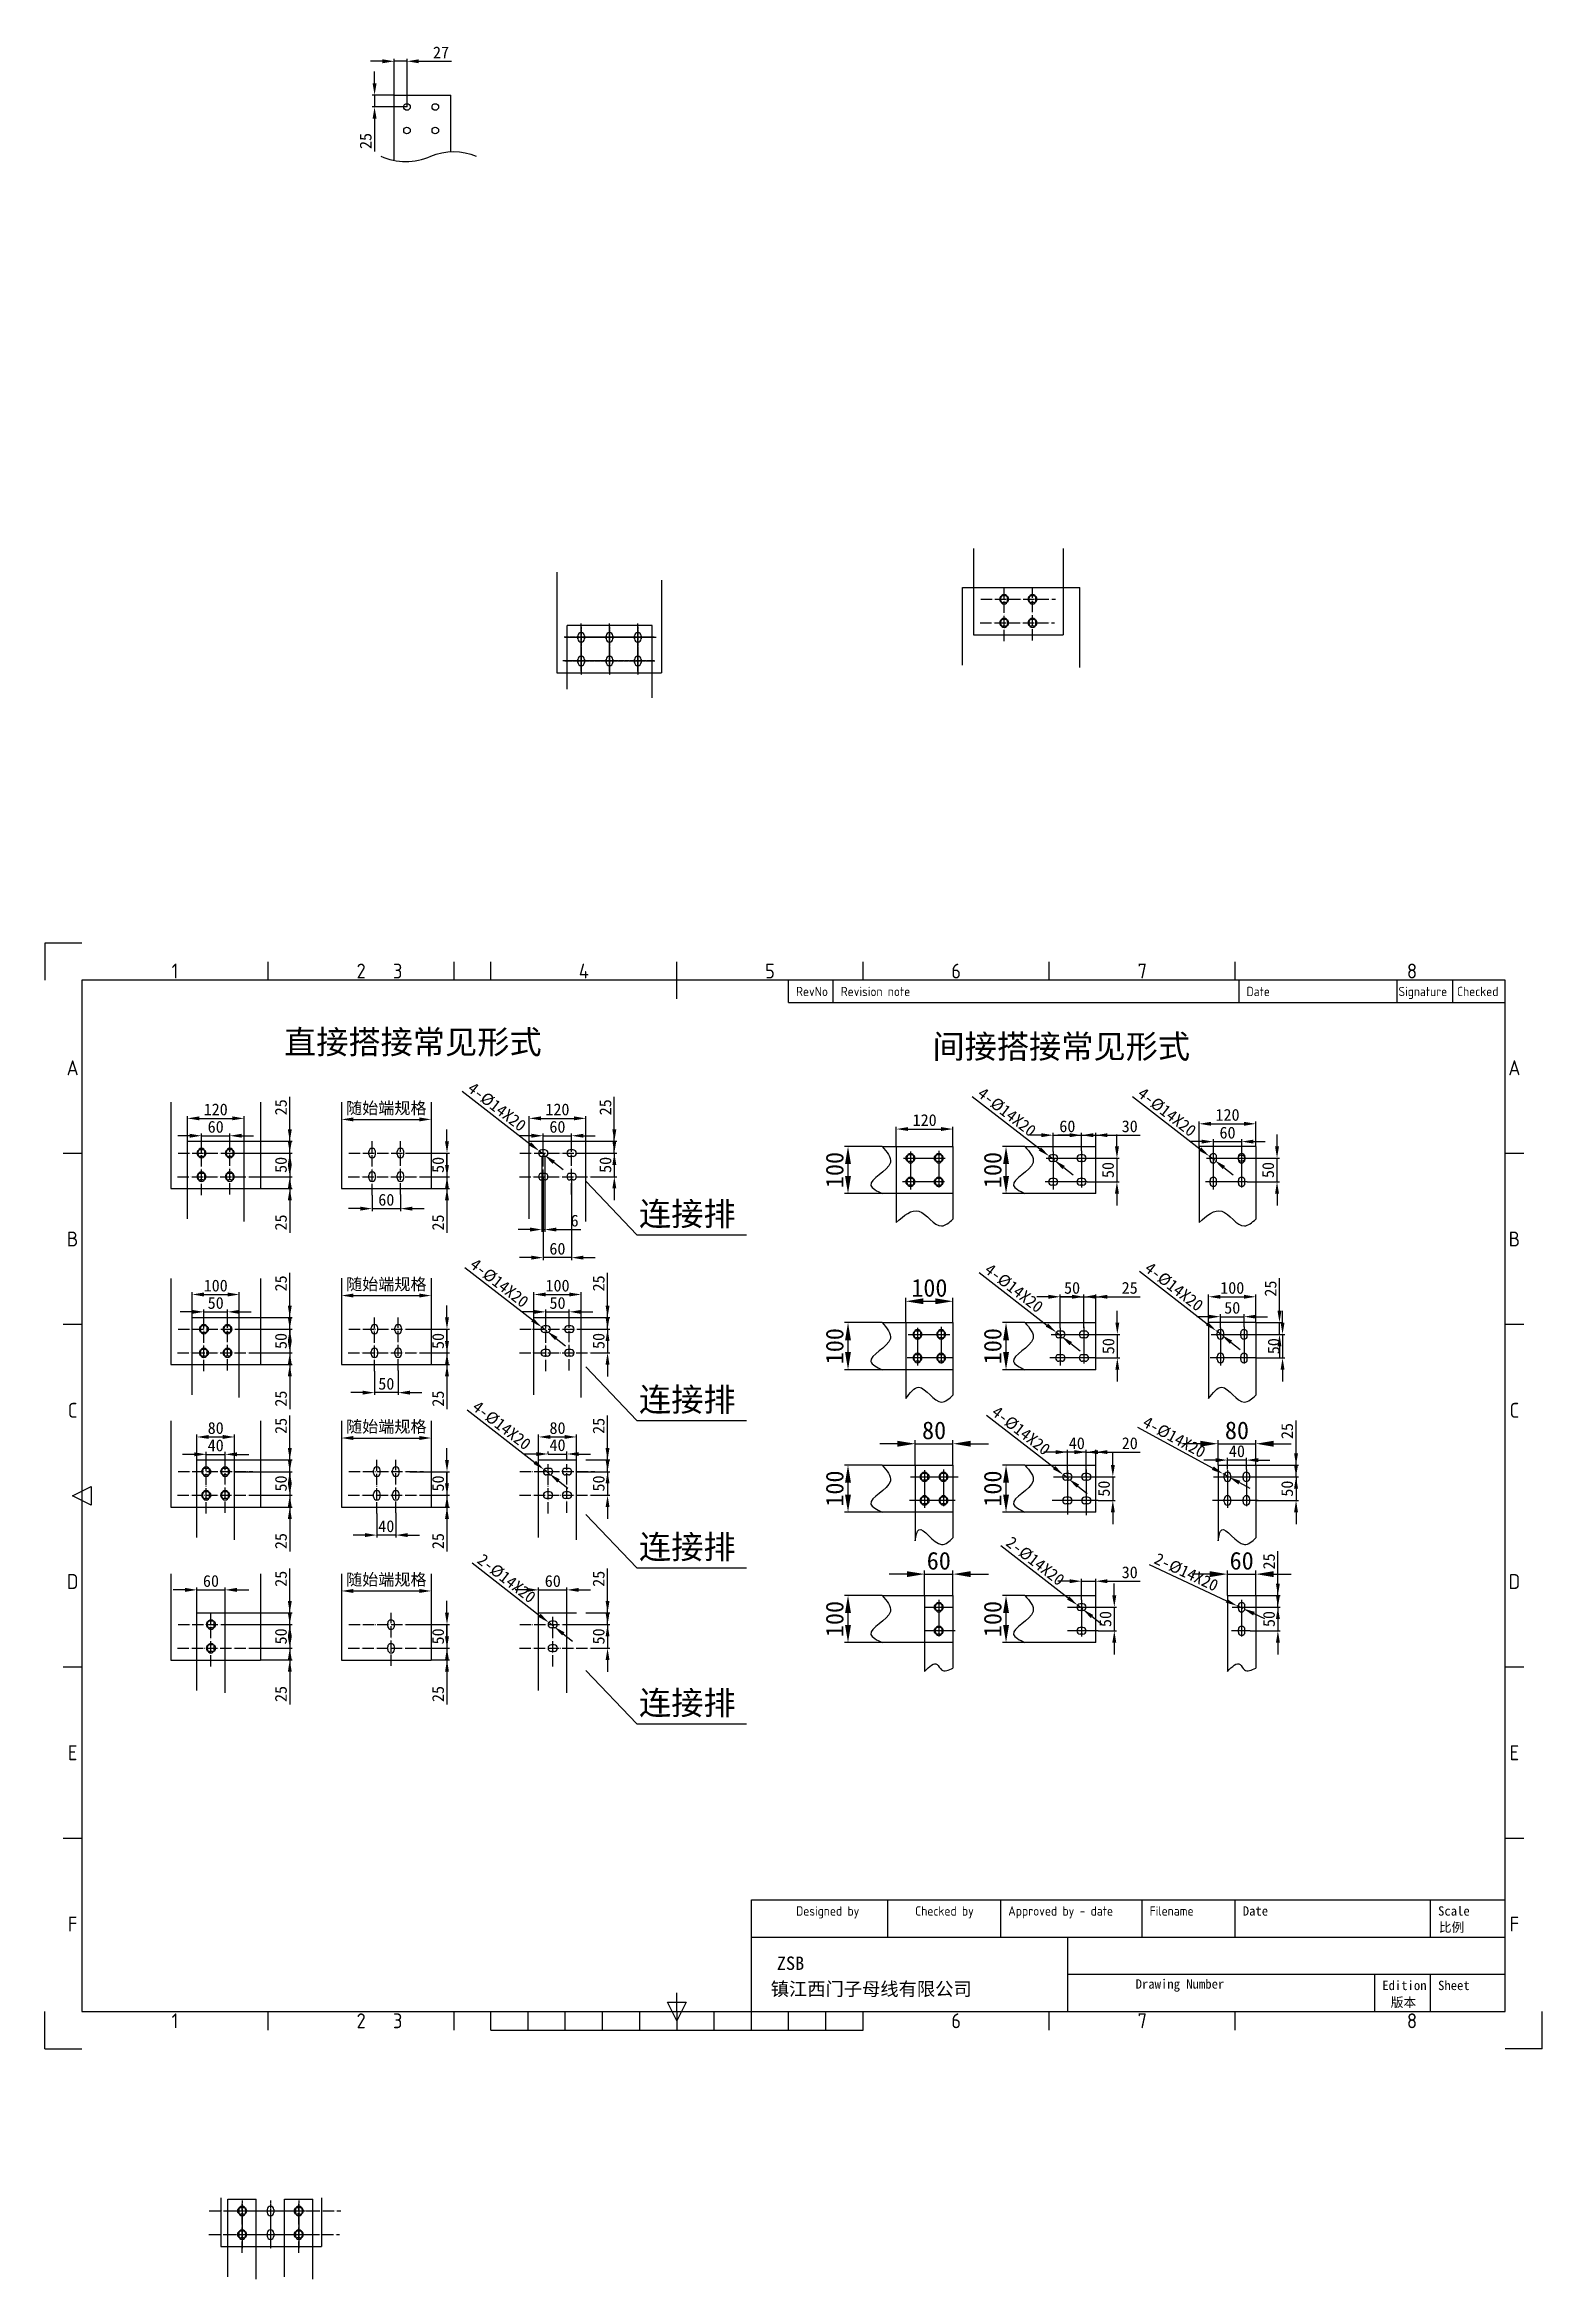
# Model space of a CAD drawing. Header units: millimetres. Extents: x 574498 to 1170950, y -60215 to -53982.
# Drawn here: x 584550 to 587722, y -60215 to -55482 of the extents above; entities that cross this region are included whole.
import ezdxf
from ezdxf.enums import TextEntityAlignment as Align

# ---------------------------------------------------------------- set-up
doc = ezdxf.new("R2010")
doc.units = ezdxf.units.MM
doc.linetypes.add('ACAD_ISO04W100', pattern=[30, 24, -3, 0, -3])
doc.linetypes.add('CENTER', pattern=[2, 1.25, -0.25, 0.25, -0.25])
for name, color, linetype in [('01', 7, 'Continuous'), ('FRAME025', 7, 'Continuous'), ('FRAME050', 6, 'Continuous'), ('FRAME070', 5, 'Continuous'), ('FRAME200', 8, 'Continuous')]:
    doc.layers.add(name, color=color, linetype=linetype)
doc.styles.add('ISOCP', font='isocp.shx')
doc.styles.get("Standard").update_dxf_attribs({"font": ''})
doc.styles.add('STYLE2', font='', dxfattribs={"height": 7})
doc.styles.get('Standard').set_extended_font_data('NSimSun')
doc.styles.get('STYLE2').set_extended_font_data('SimSun')
doc.dimstyles.new('ISO-25', dxfattribs={"dimtxt": 2.5, "dimasz": 2.5, "dimexe": 1.25, "dimexo": 0.625, "dimtad": 1, "dimtxsty": 'Standard', "dimcen": 2.5, "dimadec": 0, "dimazin": 0, "dimtfac": 1, "dimtmove": 0, "dimatfit": 3, "dimfxl": 1, "dimarcsym": 0})

msp = doc.modelspace()

# ---------------------------------------------------------------- texts
at = {"color": 7, "style": 'STYLE2'}
for s, p in [('Date', (587087.33144, -59434.78246)), ('Scale', (587501.00318, -59434.78246)), ('Edition', (587382.73022, -59592.47974)), ('Sheet', (587501.00318, -59592.47974))]:
    msp.add_text(s, height=19.71216, dxfattribs=at).set_placement(p, align=Align.MIDDLE_LEFT)
for s, height, p in [('镇江西门子母线有限公司', 28.3855104, (586087.35138, -59614.15223)), ('Drawing Number', 19.71216, (586860.44611, -59599.25657))]:
    msp.add_text(s, height=height, dxfattribs=at).set_placement(p)
at = {"color": 7, "insert": (586100.50126, -59531.23603), "char_height": 28.38551, "width": 58.2213392, "attachment_point": 1, "style": 'STYLE2'}
msp.add_mtext('ZSB', dxfattribs=at)
at = {"color": 7, "style": 'STYLE2'}
for tag, p, s in [('比例', (587502.69865, -59479.00759), ''), ('版本', (587400.69718, -59637.98081), '1')]:
    msp.add_attdef(tag, p, s, height=19.71216, dxfattribs=at)
at = {"layer": '01', "color": 4}
for s, p in [('直接搭接常见形式', (585056.59685, -57619.27202)), ('间接搭接常见形式', (586430.04399, -57628.72573)), ('连接排', (585808.48333, -57983.23342)), ('连接排', (585808.48333, -58376.49349)), ('连接排', (585808.48333, -58688.71292)), ('连接排', (585808.48333, -59019.01839))]:
    msp.add_text(s, height=50, dxfattribs=at).set_placement(p)
at = {"layer": 'FRAME025', "style": 'ISOCP'}
for s, p in [('RevNo', (586141.14776, -57487.22105)), ('Revision note', (586235.76612, -57487.22105)), ('Date', (587095.2163, -57487.22105)), ('Signature', (587417.1161, -57487.22105)), ('Checked', (587541.0819, -57487.22105)), ('Designed by', (586141.14776, -59434.78246)), ('Checked by', (586393.4634, -59434.78246)), ('Approved by - date', (586590.585, -59434.78246)), ('Filename', (586890.20984, -59434.78246))]:
    msp.add_text(s, height=19.71216, dxfattribs=at).set_placement(p, align=Align.MIDDLE_LEFT)
at = {"layer": 'FRAME050', "style": 'ISOCP'}
for s, p in [('1', (584825.64758, -57443.8543)), ('2', (585219.89078, -57443.8543)), ('3', (585297.46731, -57443.8543)), ('4', (585691.71051, -57443.8543)), ('5', (586085.95371, -57443.8543)), ('6', (586480.19691, -57443.8543)), ('7', (586874.44011, -57443.8543)), ('8', (587445.80914, -57443.8543)), ('A', (584608.81382, -57648.86077)), ('A', (587662.6429, -57648.86077)), ('B', (584608.81382, -58011.56451)), ('B', (587662.6429, -58011.56451)), ('C', (584608.81382, -58374.26825)), ('C', (587662.6429, -58374.26825)), ('D', (584608.81382, -58736.972)), ('D', (587662.6429, -58736.972)), ('E', (584608.81382, -59099.67574)), ('E', (587662.6429, -59099.67574)), ('F', (584608.81382, -59462.37949)), ('F', (587662.6429, -59462.37949)), ('1', (584825.64758, -59667.38595)), ('2', (585219.89078, -59667.38595)), ('3', (585297.46731, -59667.38595)), ('6', (586480.19691, -59667.38595)), ('7', (586874.44011, -59667.38595)), ('8', (587445.80914, -59667.38595))]:
    msp.add_text(s, height=31.53946, dxfattribs=at).set_placement(p, align=Align.MIDDLE)

# ---------------------------------------------------------------- blocks, each defined once
blk = doc.blocks.new('*D275')
at = {"layer": '01', "color": 0, "lineweight": -2}
for p, q in [((586373.5, -58188.5), (586373.5, -58135.9)), ((586411, -58143.4), (586436, -58143.4)), ((586473.5, -58188.5), (586473.5, -58135.9))]:
    blk.add_line(p, q, dxfattribs=at)
at = {"layer": '01', "color": 0}
for points in [[(586411, -58137.1), (586411, -58149.6), (586373.5, -58143.4)], [(586436, -58137.1), (586436, -58149.6), (586473.5, -58143.4)]]:
    blk.add_solid(points, dxfattribs=at)
at = {"layer": 'Defpoints', "color": 0}
for p in [(586473.5, -58143.4), (586373.5, -58188.5), (586473.5, -58188.5)]:
    blk.add_point(p, dxfattribs=at)
at = {"layer": '01', "color": 0, "insert": (586423.5, -58115.2), "char_height": 37.5, "attachment_point": 5}
blk.add_mtext('100', dxfattribs=at)
blk = doc.blocks.new('*D276')
at = {"layer": '01', "color": 0, "lineweight": -2}
for p, q in [((586323.5, -58188.5), (586243.7, -58188.5)), ((586251.2, -58251), (586251.2, -58226)), ((586323.5, -58288.5), (586243.7, -58288.5))]:
    blk.add_line(p, q, dxfattribs=at)
at = {"layer": '01', "color": 0}
for points in [[(586244.9, -58226), (586257.4, -58226), (586251.2, -58188.5)], [(586244.9, -58251), (586257.4, -58251), (586251.2, -58288.5)]]:
    blk.add_solid(points, dxfattribs=at)
at = {"layer": 'Defpoints', "color": 0}
for p in [(586251.2, -58188.5), (586323.5, -58188.5), (586323.5, -58288.5)]:
    blk.add_point(p, dxfattribs=at)
at = {"layer": '01', "color": 0, "insert": (586223.1, -58238.5), "char_height": 37.5, "attachment_point": 5, "rotation": 90}
blk.add_mtext('100', dxfattribs=at)
blk = doc.blocks.new('*D277')
at = {"layer": '01', "color": 0, "lineweight": -2}
for p, q in [((586625.8, -58188.5), (586578.4, -58188.5)), ((586585.9, -58251), (586585.9, -58226)), ((586625.8, -58288.5), (586578.4, -58288.5))]:
    blk.add_line(p, q, dxfattribs=at)
at = {"layer": '01', "color": 0}
for points in [[(586579.7, -58226), (586592.2, -58226), (586585.9, -58188.5)], [(586579.7, -58251), (586592.2, -58251), (586585.9, -58288.5)]]:
    blk.add_solid(points, dxfattribs=at)
at = {"layer": 'Defpoints', "color": 0}
for p in [(586585.9, -58188.5), (586625.8, -58188.5), (586625.8, -58288.5)]:
    blk.add_point(p, dxfattribs=at)
at = {"layer": '01', "color": 0, "insert": (586557.8, -58238.5), "char_height": 37.5, "attachment_point": 5, "rotation": 90}
blk.add_mtext('100', dxfattribs=at)
blk = doc.blocks.new('*D278')
at = {"layer": '01', "color": 0, "lineweight": -2}
for p, q in [((586675.8, -58133.9), (586650.8, -58133.9)), ((586700.8, -58199.4), (586700.8, -58128.9)), ((586700.8, -58133.9), (586750.8, -58133.9)), ((586750.8, -58199.4), (586750.8, -58128.9)), ((586775.8, -58133.9), (586800.8, -58133.9))]:
    blk.add_line(p, q, dxfattribs=at)
at = {"layer": '01', "color": 0}
for points in [[(586675.8, -58129.7), (586675.8, -58138), (586700.8, -58133.9)], [(586775.8, -58129.7), (586775.8, -58138), (586750.8, -58133.9)]]:
    blk.add_solid(points, dxfattribs=at)
at = {"layer": 'Defpoints', "color": 0}
for p in [(586750.8, -58133.9), (586700.8, -58199.4), (586750.8, -58199.4)]:
    blk.add_point(p, dxfattribs=at)
at = {"layer": '01', "color": 0, "insert": (586725.8, -58115.1), "char_height": 25, "attachment_point": 5}
blk.add_mtext('50', dxfattribs=at)
blk = doc.blocks.new('*D279')
at = {"layer": '01', "color": 0, "lineweight": -2}
for p, q in [((586725.8, -58133.9), (586700.8, -58133.9)), ((586750.8, -58188.5), (586750.8, -58128.9)), ((586750.8, -58133.9), (586775.8, -58133.9)), ((586775.8, -58188.5), (586775.8, -58128.9)), ((586800.8, -58133.9), (586869.8, -58133.9))]:
    blk.add_line(p, q, dxfattribs=at)
at = {"layer": '01', "color": 0}
for points in [[(586725.8, -58129.7), (586725.8, -58138), (586750.8, -58133.9)], [(586800.8, -58129.7), (586800.8, -58138), (586775.8, -58133.9)]]:
    blk.add_solid(points, dxfattribs=at)
at = {"layer": 'Defpoints', "color": 0}
for p in [(586775.8, -58133.9), (586750.8, -58188.5), (586775.8, -58188.5)]:
    blk.add_point(p, dxfattribs=at)
at = {"layer": '01', "color": 0, "insert": (586847.8, -58115.1), "char_height": 25, "attachment_point": 5}
blk.add_mtext('25', dxfattribs=at)
blk = doc.blocks.new('*D280')
at = {"layer": '01', "color": 0, "lineweight": -2}
for p, q in [((586821.6, -58188.5), (586821.6, -58163.5)), ((586769.2, -58213.5), (586826.6, -58213.5)), ((586821.6, -58213.5), (586821.6, -58263.5)), ((586775.8, -58263.5), (586826.6, -58263.5)), ((586821.6, -58288.5), (586821.6, -58313.5))]:
    blk.add_line(p, q, dxfattribs=at)
at = {"layer": '01', "color": 0}
for points in [[(586817.5, -58188.5), (586825.8, -58188.5), (586821.6, -58213.5)], [(586817.5, -58288.5), (586825.8, -58288.5), (586821.6, -58263.5)]]:
    blk.add_solid(points, dxfattribs=at)
at = {"layer": 'Defpoints', "color": 0}
for p in [(586769.2, -58213.5), (586775.8, -58263.5), (586821.6, -58263.5)]:
    blk.add_point(p, dxfattribs=at)
at = {"layer": '01', "color": 0, "insert": (586802.9, -58238.5), "char_height": 25, "attachment_point": 5, "rotation": 90}
blk.add_mtext('50', dxfattribs=at)
blk = doc.blocks.new('*D281')
at = {"layer": '01', "color": 0, "lineweight": -2}
for p, q in [((587015, -58176), (586990, -58176)), ((587040, -58199.4), (587040, -58171)), ((587040, -58176), (587090, -58176)), ((587090, -58197.7), (587090, -58171)), ((587115, -58176), (587140, -58176))]:
    blk.add_line(p, q, dxfattribs=at)
at = {"layer": '01', "color": 0}
for points in [[(587015, -58171.9), (587015, -58180.2), (587040, -58176)], [(587115, -58171.9), (587115, -58180.2), (587090, -58176)]]:
    blk.add_solid(points, dxfattribs=at)
at = {"layer": 'Defpoints', "color": 0}
for p in [(587040, -58199.4), (587090, -58176), (587090, -58197.7)]:
    blk.add_point(p, dxfattribs=at)
at = {"layer": '01', "color": 0, "insert": (587065, -58157.3), "char_height": 25, "attachment_point": 5}
blk.add_mtext('50', dxfattribs=at)
blk = doc.blocks.new('*D282')
at = {"layer": '01', "color": 0, "lineweight": -2}
for p, q in [((587015, -58188.5), (587015, -58128.9)), ((587040, -58133.9), (587090, -58133.9)), ((587115, -58188.5), (587115, -58128.9))]:
    blk.add_line(p, q, dxfattribs=at)
at = {"layer": '01', "color": 0}
for points in [[(587040, -58129.7), (587040, -58138), (587015, -58133.9)], [(587090, -58129.7), (587090, -58138), (587115, -58133.9)]]:
    blk.add_solid(points, dxfattribs=at)
at = {"layer": 'Defpoints', "color": 0}
for p in [(587115, -58133.9), (587015, -58188.5), (587115, -58188.5)]:
    blk.add_point(p, dxfattribs=at)
at = {"layer": '01', "color": 0, "insert": (587065, -58115.1), "char_height": 25, "attachment_point": 5}
blk.add_mtext('100', dxfattribs=at)
blk = doc.blocks.new('*D283')
at = {"layer": '01', "color": 0, "lineweight": -2}
for p, q in [((587165.1, -58163.5), (587165.1, -58094.5)), ((587108.4, -58213.5), (587170.1, -58213.5)), ((587115, -58188.5), (587170.1, -58188.5)), ((587165.1, -58213.5), (587165.1, -58188.5)), ((587165.1, -58238.5), (587165.1, -58263.5))]:
    blk.add_line(p, q, dxfattribs=at)
at = {"layer": '01', "color": 0}
for points in [[(587160.9, -58163.5), (587169.2, -58163.5), (587165.1, -58188.5)], [(587160.9, -58238.5), (587169.2, -58238.5), (587165.1, -58213.5)]]:
    blk.add_solid(points, dxfattribs=at)
at = {"layer": 'Defpoints', "color": 0}
for p in [(587108.4, -58213.5), (587115, -58188.5), (587165.1, -58188.5)]:
    blk.add_point(p, dxfattribs=at)
at = {"layer": '01', "color": 0, "insert": (587146.3, -58116.5), "char_height": 25, "attachment_point": 5, "rotation": 90}
blk.add_mtext('25', dxfattribs=at)
blk = doc.blocks.new('*D284')
at = {"layer": '01', "color": 0, "lineweight": -2}
for p, q in [((587171.6, -58188.5), (587171.6, -58163.5)), ((587108.4, -58213.5), (587176.6, -58213.5)), ((587171.6, -58213.5), (587171.6, -58263.5)), ((587115, -58263.5), (587176.6, -58263.5)), ((587171.6, -58288.5), (587171.6, -58313.5))]:
    blk.add_line(p, q, dxfattribs=at)
at = {"layer": '01', "color": 0}
for points in [[(587167.5, -58188.5), (587175.8, -58188.5), (587171.6, -58213.5)], [(587167.5, -58288.5), (587175.8, -58288.5), (587171.6, -58263.5)]]:
    blk.add_solid(points, dxfattribs=at)
at = {"layer": 'Defpoints', "color": 0}
for p in [(587108.4, -58213.5), (587115, -58263.5), (587171.6, -58263.5)]:
    blk.add_point(p, dxfattribs=at)
at = {"layer": '01', "color": 0, "insert": (587152.9, -58238.5), "char_height": 25, "attachment_point": 5, "rotation": 90}
blk.add_mtext('50', dxfattribs=at)
blk = doc.blocks.new('*D285')
at = {"layer": '01', "color": 0, "lineweight": -2}
for p, q in [((586529.3, -58082.5), (586672.5, -58193.9)), ((586703.3, -58217.8), (586692.3, -58209.2)), ((586723.1, -58233.1), (586742.8, -58248.5))]:
    blk.add_line(p, q, dxfattribs=at)
at = {"layer": '01', "color": 0}
for points in [[(586675.1, -58190.6), (586670, -58197.1), (586692.3, -58209.2)], [(586725.6, -58229.8), (586720.5, -58236.4), (586703.3, -58217.8)]]:
    blk.add_solid(points, dxfattribs=at)
at = {"layer": 'Defpoints', "color": 0}
for p in [(586692.3, -58209.2), (586703.3, -58217.8)]:
    blk.add_point(p, dxfattribs=at)
at = {"layer": '01', "color": 0, "insert": (586602.6, -58115.7), "char_height": 25, "attachment_point": 5, "rotation": 322.1492}
blk.add_mtext('4-%%C14X20', dxfattribs=at)
blk = doc.blocks.new('*D286')
at = {"layer": '01', "color": 0, "lineweight": -2}
for p, q in [((586323.5, -57815.4), (586243.7, -57815.4)), ((586251.2, -57877.9), (586251.2, -57852.9)), ((586323.5, -57915.4), (586243.7, -57915.4))]:
    blk.add_line(p, q, dxfattribs=at)
at = {"layer": '01', "color": 0}
for points in [[(586244.9, -57852.9), (586257.4, -57852.9), (586251.2, -57815.4)], [(586244.9, -57877.9), (586257.4, -57877.9), (586251.2, -57915.4)]]:
    blk.add_solid(points, dxfattribs=at)
at = {"layer": 'Defpoints', "color": 0}
for p in [(586251.2, -57815.4), (586323.5, -57815.4), (586323.5, -57915.4)]:
    blk.add_point(p, dxfattribs=at)
at = {"layer": '01', "color": 0, "insert": (586223.1, -57865.4), "char_height": 37.5, "attachment_point": 5, "rotation": 90}
blk.add_mtext('100', dxfattribs=at)
blk = doc.blocks.new('*D287')
at = {"layer": '01', "color": 0, "lineweight": -2}
for p, q in [((586353.5, -57815.4), (586353.5, -57773.6)), ((586378.5, -57778.6), (586448.5, -57778.6)), ((586473.5, -57815.4), (586473.5, -57773.6))]:
    blk.add_line(p, q, dxfattribs=at)
at = {"layer": '01', "color": 0}
for points in [[(586378.5, -57774.4), (586378.5, -57782.7), (586353.5, -57778.6)], [(586448.5, -57774.4), (586448.5, -57782.7), (586473.5, -57778.6)]]:
    blk.add_solid(points, dxfattribs=at)
at = {"layer": 'Defpoints', "color": 0}
for p in [(586473.5, -57778.6), (586353.5, -57815.4), (586473.5, -57815.4)]:
    blk.add_point(p, dxfattribs=at)
at = {"layer": '01', "color": 0, "insert": (586413.5, -57759.8), "char_height": 25, "attachment_point": 5}
blk.add_mtext('120', dxfattribs=at)
blk = doc.blocks.new('*D288')
at = {"layer": '01', "color": 0, "lineweight": -2}
for p, q in [((586356, -58445.1), (586318.5, -58445.1)), ((586393.5, -58490.2), (586393.5, -58437.6)), ((586393.5, -58445.1), (586473.5, -58445.1)), ((586473.5, -58490.2), (586473.5, -58437.6)), ((586511, -58445.1), (586548.5, -58445.1))]:
    blk.add_line(p, q, dxfattribs=at)
at = {"layer": '01', "color": 0}
for points in [[(586356, -58438.9), (586356, -58451.4), (586393.5, -58445.1)], [(586511, -58438.9), (586511, -58451.4), (586473.5, -58445.1)]]:
    blk.add_solid(points, dxfattribs=at)
at = {"layer": 'Defpoints', "color": 0}
for p in [(586473.5, -58445.1), (586393.5, -58490.2), (586473.5, -58490.2)]:
    blk.add_point(p, dxfattribs=at)
at = {"layer": '01', "color": 0, "insert": (586433.5, -58417), "char_height": 37.5, "attachment_point": 5}
blk.add_mtext('80', dxfattribs=at)
blk = doc.blocks.new('*D289')
at = {"layer": '01', "color": 0, "lineweight": -2}
for p, q in [((586323.5, -58490.2), (586243.7, -58490.2)), ((586251.2, -58552.7), (586251.2, -58527.7)), ((586323.5, -58590.2), (586243.7, -58590.2))]:
    blk.add_line(p, q, dxfattribs=at)
at = {"layer": '01', "color": 0}
for points in [[(586244.9, -58527.7), (586257.4, -58527.7), (586251.2, -58490.2)], [(586244.9, -58552.7), (586257.4, -58552.7), (586251.2, -58590.2)]]:
    blk.add_solid(points, dxfattribs=at)
at = {"layer": 'Defpoints', "color": 0}
for p in [(586251.2, -58490.2), (586323.5, -58490.2), (586323.5, -58590.2)]:
    blk.add_point(p, dxfattribs=at)
at = {"layer": '01', "color": 0, "insert": (586223.1, -58540.2), "char_height": 37.5, "attachment_point": 5, "rotation": 90}
blk.add_mtext('100', dxfattribs=at)
blk = doc.blocks.new('*D290')
at = {"layer": '01', "color": 0, "lineweight": -2}
for p, q in [((586376, -58721.3), (586338.5, -58721.3)), ((586413.5, -58766.4), (586413.5, -58713.8)), ((586413.5, -58721.3), (586473.5, -58721.3)), ((586473.5, -58766.4), (586473.5, -58713.8)), ((586511, -58721.3), (586548.5, -58721.3))]:
    blk.add_line(p, q, dxfattribs=at)
at = {"layer": '01', "color": 0}
for points in [[(586376, -58715.1), (586376, -58727.6), (586413.5, -58721.3)], [(586511, -58715.1), (586511, -58727.6), (586473.5, -58721.3)]]:
    blk.add_solid(points, dxfattribs=at)
at = {"layer": 'Defpoints', "color": 0}
for p in [(586473.5, -58721.3), (586413.5, -58766.4), (586473.5, -58766.4)]:
    blk.add_point(p, dxfattribs=at)
at = {"layer": '01', "color": 0, "insert": (586443.5, -58693.2), "char_height": 37.5, "attachment_point": 5}
blk.add_mtext('60', dxfattribs=at)
blk = doc.blocks.new('*D291')
at = {"layer": '01', "color": 0, "lineweight": -2}
for p, q in [((586323.5, -58766.4), (586243.7, -58766.4)), ((586251.2, -58828.9), (586251.2, -58803.9)), ((586323.5, -58866.4), (586243.7, -58866.4))]:
    blk.add_line(p, q, dxfattribs=at)
at = {"layer": '01', "color": 0}
for points in [[(586244.9, -58803.9), (586257.4, -58803.9), (586251.2, -58766.4)], [(586244.9, -58828.9), (586257.4, -58828.9), (586251.2, -58866.4)]]:
    blk.add_solid(points, dxfattribs=at)
at = {"layer": 'Defpoints', "color": 0}
for p in [(586251.2, -58766.4), (586323.5, -58766.4), (586323.5, -58866.4)]:
    blk.add_point(p, dxfattribs=at)
at = {"layer": '01', "color": 0, "insert": (586223.1, -58816.4), "char_height": 37.5, "attachment_point": 5, "rotation": 90}
blk.add_mtext('100', dxfattribs=at)
blk = doc.blocks.new('*D292')
at = {"layer": '01', "color": 0, "lineweight": -2}
for p, q in [((586625.8, -57815.4), (586578.4, -57815.4)), ((586585.9, -57877.9), (586585.9, -57852.9)), ((586625.8, -57915.4), (586578.4, -57915.4))]:
    blk.add_line(p, q, dxfattribs=at)
at = {"layer": '01', "color": 0}
for points in [[(586579.7, -57852.9), (586592.2, -57852.9), (586585.9, -57815.4)], [(586579.7, -57877.9), (586592.2, -57877.9), (586585.9, -57915.4)]]:
    blk.add_solid(points, dxfattribs=at)
at = {"layer": 'Defpoints', "color": 0}
for p in [(586585.9, -57815.4), (586625.8, -57815.4), (586625.8, -57915.4)]:
    blk.add_point(p, dxfattribs=at)
at = {"layer": '01', "color": 0, "insert": (586557.8, -57865.4), "char_height": 37.5, "attachment_point": 5, "rotation": 90}
blk.add_mtext('100', dxfattribs=at)
blk = doc.blocks.new('*D293')
at = {"layer": '01', "color": 0, "lineweight": -2}
for p, q in [((586995, -57815.4), (586995, -57762.5)), ((587020, -57767.5), (587090, -57767.5)), ((587115, -57815.4), (587115, -57762.5))]:
    blk.add_line(p, q, dxfattribs=at)
at = {"layer": '01', "color": 0}
for points in [[(587020, -57763.3), (587020, -57771.6), (586995, -57767.5)], [(587090, -57763.3), (587090, -57771.6), (587115, -57767.5)]]:
    blk.add_solid(points, dxfattribs=at)
at = {"layer": 'Defpoints', "color": 0}
for p in [(587115, -57767.5), (586995, -57815.4), (587115, -57815.4)]:
    blk.add_point(p, dxfattribs=at)
at = {"layer": '01', "color": 0, "insert": (587055, -57748.7), "char_height": 25, "attachment_point": 5}
blk.add_mtext('120', dxfattribs=at)
blk = doc.blocks.new('*D294')
at = {"layer": '01', "color": 0, "lineweight": -2}
for p, q in [((586685.8, -57826.3), (586685.8, -57786.6)), ((586745.8, -57824.6), (586745.8, -57786.6)), ((586660.8, -57791.6), (586635.8, -57791.6)), ((586685.8, -57791.6), (586745.8, -57791.6)), ((586770.8, -57791.6), (586795.8, -57791.6))]:
    blk.add_line(p, q, dxfattribs=at)
at = {"layer": '01', "color": 0}
for points in [[(586660.8, -57787.5), (586660.8, -57795.8), (586685.8, -57791.6)], [(586770.8, -57787.5), (586770.8, -57795.8), (586745.8, -57791.6)]]:
    blk.add_solid(points, dxfattribs=at)
at = {"layer": 'Defpoints', "color": 0}
for p in [(586685.8, -57826.3), (586745.8, -57791.6), (586745.8, -57824.6)]:
    blk.add_point(p, dxfattribs=at)
at = {"layer": '01', "color": 0, "insert": (586715.8, -57772.9), "char_height": 25, "attachment_point": 5}
blk.add_mtext('60', dxfattribs=at)
blk = doc.blocks.new('*D295')
at = {"layer": '01', "color": 0, "lineweight": -2}
for p, q in [((586745.8, -57815.4), (586745.8, -57786.6)), ((586775.8, -57815.4), (586775.8, -57786.6)), ((586720.8, -57791.6), (586695.8, -57791.6)), ((586745.8, -57791.6), (586775.8, -57791.6)), ((586800.8, -57791.6), (586870, -57791.6))]:
    blk.add_line(p, q, dxfattribs=at)
at = {"layer": '01', "color": 0}
for points in [[(586720.8, -57787.5), (586720.8, -57795.8), (586745.8, -57791.6)], [(586800.8, -57787.5), (586800.8, -57795.8), (586775.8, -57791.6)]]:
    blk.add_solid(points, dxfattribs=at)
at = {"layer": 'Defpoints', "color": 0}
for p in [(586745.8, -57815.4), (586775.8, -57791.6), (586775.8, -57815.4)]:
    blk.add_point(p, dxfattribs=at)
at = {"layer": '01', "color": 0, "insert": (586847.9, -57772.9), "char_height": 25, "attachment_point": 5}
blk.add_mtext('30', dxfattribs=at)
blk = doc.blocks.new('*D296')
at = {"layer": '01', "color": 0, "lineweight": -2}
for p, q in [((586820.8, -57815.4), (586820.8, -57790.4)), ((586759.2, -57840.4), (586825.8, -57840.4)), ((586820.8, -57840.4), (586820.8, -57890.4)), ((586757.7, -57890.4), (586825.8, -57890.4)), ((586820.8, -57915.4), (586820.8, -57940.4))]:
    blk.add_line(p, q, dxfattribs=at)
at = {"layer": '01', "color": 0}
for points in [[(586816.6, -57815.4), (586825, -57815.4), (586820.8, -57840.4)], [(586816.6, -57915.4), (586825, -57915.4), (586820.8, -57890.4)]]:
    blk.add_solid(points, dxfattribs=at)
at = {"layer": 'Defpoints', "color": 0}
for p in [(586759.2, -57840.4), (586757.7, -57890.4), (586820.8, -57890.4)]:
    blk.add_point(p, dxfattribs=at)
at = {"layer": '01', "color": 0, "insert": (586802, -57865.4), "char_height": 25, "attachment_point": 5, "rotation": 90}
blk.add_mtext('50', dxfattribs=at)
blk = doc.blocks.new('*D297')
at = {"layer": '01', "color": 0, "lineweight": -2}
for p, q in [((587000, -57805.2), (586975, -57805.2)), ((587025, -57830.4), (587025, -57800.2)), ((587025, -57805.2), (587085, -57805.2)), ((587085, -57824.6), (587085, -57800.2)), ((587110, -57805.2), (587135, -57805.2))]:
    blk.add_line(p, q, dxfattribs=at)
at = {"layer": '01', "color": 0}
for points in [[(587000, -57801), (587000, -57809.4), (587025, -57805.2)], [(587110, -57801), (587110, -57809.4), (587085, -57805.2)]]:
    blk.add_solid(points, dxfattribs=at)
at = {"layer": 'Defpoints', "color": 0}
for p in [(587025, -57830.4), (587085, -57805.2), (587085, -57824.6)]:
    blk.add_point(p, dxfattribs=at)
at = {"layer": '01', "color": 0, "insert": (587055, -57786.4), "char_height": 25, "attachment_point": 5}
blk.add_mtext('60', dxfattribs=at)
blk = doc.blocks.new('*D298')
at = {"layer": '01', "color": 0, "lineweight": -2}
for p, q in [((587159.9, -57815.4), (587159.9, -57790.4)), ((587098.4, -57840.4), (587164.9, -57840.4)), ((587159.9, -57890.4), (587159.9, -57840.4)), ((587096.8, -57890.4), (587164.9, -57890.4)), ((587159.9, -57915.4), (587159.9, -57940.4))]:
    blk.add_line(p, q, dxfattribs=at)
at = {"layer": '01', "color": 0}
for points in [[(587155.7, -57815.4), (587164, -57815.4), (587159.9, -57840.4)], [(587155.7, -57915.4), (587164, -57915.4), (587159.9, -57890.4)]]:
    blk.add_solid(points, dxfattribs=at)
at = {"layer": 'Defpoints', "color": 0}
for p in [(587098.4, -57840.4), (587159.9, -57840.4), (587096.8, -57890.4)]:
    blk.add_point(p, dxfattribs=at)
at = {"layer": '01', "color": 0, "insert": (587141.1, -57865.4), "char_height": 25, "attachment_point": 5, "rotation": 90}
blk.add_mtext('50', dxfattribs=at)
blk = doc.blocks.new('*D299')
at = {"layer": '01', "color": 0, "lineweight": -2}
for p, q in [((586514.3, -57709.5), (586657.5, -57820.8)), ((586688.3, -57844.7), (586677.3, -57836.1)), ((586708.1, -57860), (586727.8, -57875.4))]:
    blk.add_line(p, q, dxfattribs=at)
at = {"layer": '01', "color": 0}
for points in [[(586660.1, -57817.5), (586655, -57824.1), (586677.3, -57836.1)], [(586710.6, -57856.8), (586705.5, -57863.3), (586688.3, -57844.7)]]:
    blk.add_solid(points, dxfattribs=at)
at = {"layer": 'Defpoints', "color": 0}
for p in [(586677.3, -57836.1), (586688.3, -57844.7)]:
    blk.add_point(p, dxfattribs=at)
at = {"layer": '01', "color": 0, "insert": (586587.6, -57742.7), "char_height": 25, "attachment_point": 5, "rotation": 322.1492}
blk.add_mtext('4-%%C14X20', dxfattribs=at)
blk = doc.blocks.new('*D300')
at = {"layer": '01', "color": 0, "lineweight": -2}
for p, q in [((586853.5, -57709.5), (586996.7, -57820.8)), ((587027.5, -57844.7), (587016.4, -57836.1)), ((587047.2, -57860), (587067, -57875.4))]:
    blk.add_line(p, q, dxfattribs=at)
at = {"layer": '01', "color": 0}
for points in [[(586999.2, -57817.5), (586994.1, -57824.1), (587016.4, -57836.1)], [(587049.8, -57856.8), (587044.7, -57863.3), (587027.5, -57844.7)]]:
    blk.add_solid(points, dxfattribs=at)
at = {"layer": 'Defpoints', "color": 0}
for p in [(587016.4, -57836.1), (587027.5, -57844.7)]:
    blk.add_point(p, dxfattribs=at)
at = {"layer": '01', "color": 0, "insert": (586926.7, -57742.7), "char_height": 25, "attachment_point": 5, "rotation": 322.1492}
blk.add_mtext('4-%%C14X20', dxfattribs=at)
blk = doc.blocks.new('*D301')
at = {"layer": '01', "color": 0, "lineweight": -2}
for p, q in [((586868.5, -58079.5), (587011.7, -58190.9)), ((587042.5, -58214.8), (587031.4, -58206.2)), ((587062.2, -58230.1), (587082, -58245.5))]:
    blk.add_line(p, q, dxfattribs=at)
at = {"layer": '01', "color": 0}
for points in [[(587014.2, -58187.6), (587009.1, -58194.1), (587031.4, -58206.2)], [(587064.8, -58226.8), (587059.7, -58233.4), (587042.5, -58214.8)]]:
    blk.add_solid(points, dxfattribs=at)
at = {"layer": 'Defpoints', "color": 0}
for p in [(587031.4, -58206.2), (587042.5, -58214.8)]:
    blk.add_point(p, dxfattribs=at)
at = {"layer": '01', "color": 0, "insert": (586941.7, -58112.7), "char_height": 25, "attachment_point": 5, "rotation": 322.1492}
blk.add_mtext('4-%%C14X20', dxfattribs=at)
blk = doc.blocks.new('*D302')
at = {"layer": '01', "color": 0, "lineweight": -2}
for p, q in [((586625.8, -58490.2), (586578.4, -58490.2)), ((586585.9, -58552.7), (586585.9, -58527.7)), ((586625.8, -58590.2), (586578.4, -58590.2))]:
    blk.add_line(p, q, dxfattribs=at)
at = {"layer": '01', "color": 0}
for points in [[(586579.7, -58527.7), (586592.2, -58527.7), (586585.9, -58490.2)], [(586579.7, -58552.7), (586592.2, -58552.7), (586585.9, -58590.2)]]:
    blk.add_solid(points, dxfattribs=at)
at = {"layer": 'Defpoints', "color": 0}
for p in [(586585.9, -58490.2), (586625.8, -58490.2), (586625.8, -58590.2)]:
    blk.add_point(p, dxfattribs=at)
at = {"layer": '01', "color": 0, "insert": (586557.8, -58540.2), "char_height": 37.5, "attachment_point": 5, "rotation": 90}
blk.add_mtext('100', dxfattribs=at)
blk = doc.blocks.new('*D303')
at = {"layer": '01', "color": 0, "lineweight": -2}
for p, q in [((586997.5, -58445.1), (586960, -58445.1)), ((587035, -58490.2), (587035, -58437.6)), ((587035, -58445.1), (587115, -58445.1)), ((587115, -58490.2), (587115, -58437.6)), ((587152.5, -58445.1), (587190, -58445.1))]:
    blk.add_line(p, q, dxfattribs=at)
at = {"layer": '01', "color": 0}
for points in [[(586997.5, -58438.9), (586997.5, -58451.4), (587035, -58445.1)], [(587152.5, -58438.9), (587152.5, -58451.4), (587115, -58445.1)]]:
    blk.add_solid(points, dxfattribs=at)
at = {"layer": 'Defpoints', "color": 0}
for p in [(587115, -58445.1), (587035, -58490.2), (587115, -58490.2)]:
    blk.add_point(p, dxfattribs=at)
at = {"layer": '01', "color": 0, "insert": (587075, -58417), "char_height": 37.5, "attachment_point": 5}
blk.add_mtext('80', dxfattribs=at)
blk = doc.blocks.new('*D304')
at = {"layer": '01', "color": 0, "lineweight": -2}
for p, q in [((586730.8, -58462.9), (586705.8, -58462.9)), ((586755.8, -58499.4), (586755.8, -58457.9)), ((586755.8, -58462.9), (586775.8, -58462.9)), ((586775.8, -58491.2), (586775.8, -58457.9)), ((586800.8, -58462.9), (586870.2, -58462.9))]:
    blk.add_line(p, q, dxfattribs=at)
at = {"layer": '01', "color": 0}
for points in [[(586730.8, -58458.7), (586730.8, -58467.1), (586755.8, -58462.9)], [(586800.8, -58458.7), (586800.8, -58467.1), (586775.8, -58462.9)]]:
    blk.add_solid(points, dxfattribs=at)
at = {"layer": 'Defpoints', "color": 0}
for p in [(586755.8, -58499.4), (586775.8, -58462.9), (586775.8, -58491.2)]:
    blk.add_point(p, dxfattribs=at)
at = {"layer": '01', "color": 0, "insert": (586848, -58444.2), "char_height": 25, "attachment_point": 5}
blk.add_mtext('20', dxfattribs=at)
blk = doc.blocks.new('*D305')
at = {"layer": '01', "color": 0, "lineweight": -2}
for p, q in [((586690.8, -58462.9), (586665.8, -58462.9)), ((586715.8, -58515.2), (586715.8, -58457.9)), ((586755.8, -58462.9), (586715.8, -58462.9)), ((586755.8, -58515.2), (586755.8, -58457.9)), ((586780.8, -58462.9), (586805.8, -58462.9))]:
    blk.add_line(p, q, dxfattribs=at)
at = {"layer": '01', "color": 0}
for points in [[(586690.8, -58458.7), (586690.8, -58467.1), (586715.8, -58462.9)], [(586780.8, -58458.7), (586780.8, -58467.1), (586755.8, -58462.9)]]:
    blk.add_solid(points, dxfattribs=at)
at = {"layer": 'Defpoints', "color": 0}
for p in [(586715.8, -58462.9), (586715.8, -58515.2), (586755.8, -58515.2)]:
    blk.add_point(p, dxfattribs=at)
at = {"layer": '01', "color": 0, "insert": (586735.8, -58444.2), "char_height": 25, "attachment_point": 5}
blk.add_mtext('40', dxfattribs=at)
blk = doc.blocks.new('*D306')
at = {"layer": '01', "color": 0, "lineweight": -2}
for p, q in [((586812.1, -58490.2), (586812.1, -58465.2)), ((586786.9, -58515.2), (586817.1, -58515.2)), ((586812.1, -58515.2), (586812.1, -58565.2)), ((586780.8, -58565.2), (586817.1, -58565.2)), ((586812.1, -58590.2), (586812.1, -58615.2))]:
    blk.add_line(p, q, dxfattribs=at)
at = {"layer": '01', "color": 0}
for points in [[(586808, -58490.2), (586816.3, -58490.2), (586812.1, -58515.2)], [(586808, -58590.2), (586816.3, -58590.2), (586812.1, -58565.2)]]:
    blk.add_solid(points, dxfattribs=at)
at = {"layer": 'Defpoints', "color": 0}
for p in [(586786.9, -58515.2), (586780.8, -58565.2), (586812.1, -58565.2)]:
    blk.add_point(p, dxfattribs=at)
at = {"layer": '01', "color": 0, "insert": (586793.4, -58540.2), "char_height": 25, "attachment_point": 5, "rotation": 90}
blk.add_mtext('50', dxfattribs=at)
blk = doc.blocks.new('*D307')
at = {"layer": '01', "color": 0, "lineweight": -2}
for p, q in [((587030, -58479.8), (587005, -58479.8)), ((587055, -58499.4), (587055, -58474.8)), ((587095, -58479.8), (587055, -58479.8)), ((587095, -58499.4), (587095, -58474.8)), ((587120, -58479.8), (587145, -58479.8))]:
    blk.add_line(p, q, dxfattribs=at)
at = {"layer": '01', "color": 0}
for points in [[(587030, -58475.6), (587030, -58484), (587055, -58479.8)], [(587120, -58475.6), (587120, -58484), (587095, -58479.8)]]:
    blk.add_solid(points, dxfattribs=at)
at = {"layer": 'Defpoints', "color": 0}
for p in [(587055, -58479.8), (587055, -58499.4), (587095, -58499.4)]:
    blk.add_point(p, dxfattribs=at)
at = {"layer": '01', "color": 0, "insert": (587075, -58461.1), "char_height": 25, "attachment_point": 5}
blk.add_mtext('40', dxfattribs=at)
blk = doc.blocks.new('*D308')
at = {"layer": '01', "color": 0, "lineweight": -2}
for p, q in [((587200.2, -58465.2), (587200.2, -58396.2)), ((587115, -58490.2), (587205.2, -58490.2)), ((587200.2, -58515.2), (587200.2, -58490.2)), ((587126, -58515.2), (587205.2, -58515.2)), ((587200.2, -58540.2), (587200.2, -58565.2))]:
    blk.add_line(p, q, dxfattribs=at)
at = {"layer": '01', "color": 0}
for points in [[(587196, -58465.2), (587204.3, -58465.2), (587200.2, -58490.2)], [(587196, -58540.2), (587204.3, -58540.2), (587200.2, -58515.2)]]:
    blk.add_solid(points, dxfattribs=at)
at = {"layer": 'Defpoints', "color": 0}
for p in [(587115, -58490.2), (587200.2, -58490.2), (587126, -58515.2)]:
    blk.add_point(p, dxfattribs=at)
at = {"layer": '01', "color": 0, "insert": (587181.4, -58418.2), "char_height": 25, "attachment_point": 5, "rotation": 90}
blk.add_mtext('25', dxfattribs=at)
blk = doc.blocks.new('*D309')
at = {"layer": '01', "color": 0, "lineweight": -2}
for p, q in [((587200.2, -58490.2), (587200.2, -58465.2)), ((587115, -58515.2), (587205.2, -58515.2)), ((587200.2, -58515.2), (587200.2, -58565.2)), ((587115, -58565.2), (587205.2, -58565.2)), ((587200.2, -58590.2), (587200.2, -58615.2))]:
    blk.add_line(p, q, dxfattribs=at)
at = {"layer": '01', "color": 0}
for points in [[(587196, -58490.2), (587204.3, -58490.2), (587200.2, -58515.2)], [(587196, -58590.2), (587204.3, -58590.2), (587200.2, -58565.2)]]:
    blk.add_solid(points, dxfattribs=at)
at = {"layer": 'Defpoints', "color": 0}
for p in [(587115, -58515.2), (587115, -58565.2), (587200.2, -58565.2)]:
    blk.add_point(p, dxfattribs=at)
at = {"layer": '01', "color": 0, "insert": (587181.4, -58540.2), "char_height": 25, "attachment_point": 5, "rotation": 90}
blk.add_mtext('50', dxfattribs=at)
blk = doc.blocks.new('*D310')
at = {"layer": '01', "color": 0, "lineweight": -2}
for p, q in [((586544.3, -58384.3), (586687.5, -58495.6)), ((586718.3, -58519.5), (586707.3, -58510.9)), ((586738.1, -58534.9), (586757.8, -58550.2))]:
    blk.add_line(p, q, dxfattribs=at)
at = {"layer": '01', "color": 0}
for points in [[(586690.1, -58492.3), (586685, -58498.9), (586707.3, -58510.9)], [(586740.6, -58531.6), (586735.5, -58538.1), (586718.3, -58519.5)]]:
    blk.add_solid(points, dxfattribs=at)
at = {"layer": 'Defpoints', "color": 0}
for p in [(586707.3, -58510.9), (586718.3, -58519.5)]:
    blk.add_point(p, dxfattribs=at)
at = {"layer": '01', "color": 0, "insert": (586617.6, -58417.5), "char_height": 25, "attachment_point": 5, "rotation": 322.1492}
blk.add_mtext('4-%%C14X20', dxfattribs=at)
blk = doc.blocks.new('*D311')
at = {"layer": '01', "color": 0, "lineweight": -2}
for p, q in [((586864.5, -58410.3), (587023.8, -58496.9)), ((587058.1, -58515.6), (587045.8, -58508.9)), ((587080.1, -58527.5), (587102, -58539.4))]:
    blk.add_line(p, q, dxfattribs=at)
at = {"layer": '01', "color": 0}
for points in [[(587025.8, -58493.3), (587021.8, -58500.6), (587045.8, -58508.9)], [(587082.1, -58523.8), (587078.1, -58531.2), (587058.1, -58515.6)]]:
    blk.add_solid(points, dxfattribs=at)
at = {"layer": 'Defpoints', "color": 0}
for p in [(587045.8, -58508.9), (587058.1, -58515.6)]:
    blk.add_point(p, dxfattribs=at)
at = {"layer": '01', "color": 0, "insert": (586942.1, -58431.2), "char_height": 25, "attachment_point": 5, "rotation": 331.4669}
blk.add_mtext('4-%%C14X20', dxfattribs=at)
blk = doc.blocks.new('*D312')
at = {"layer": '01', "color": 0, "lineweight": -2}
for p, q in [((586625.8, -58766.4), (586578.4, -58766.4)), ((586585.9, -58828.9), (586585.9, -58803.9)), ((586625.8, -58866.4), (586578.4, -58866.4))]:
    blk.add_line(p, q, dxfattribs=at)
at = {"layer": '01', "color": 0}
for points in [[(586579.7, -58803.9), (586592.2, -58803.9), (586585.9, -58766.4)], [(586579.7, -58828.9), (586592.2, -58828.9), (586585.9, -58866.4)]]:
    blk.add_solid(points, dxfattribs=at)
at = {"layer": 'Defpoints', "color": 0}
for p in [(586585.9, -58766.4), (586625.8, -58766.4), (586625.8, -58866.4)]:
    blk.add_point(p, dxfattribs=at)
at = {"layer": '01', "color": 0, "insert": (586557.8, -58816.4), "char_height": 37.5, "attachment_point": 5, "rotation": 90}
blk.add_mtext('100', dxfattribs=at)
blk = doc.blocks.new('*D313')
at = {"layer": '01', "color": 0, "lineweight": -2}
for p, q in [((587017.5, -58721.3), (586980, -58721.3)), ((587055, -58766.4), (587055, -58713.8)), ((587055, -58721.3), (587115, -58721.3)), ((587115, -58766.4), (587115, -58713.8)), ((587152.5, -58721.3), (587190, -58721.3))]:
    blk.add_line(p, q, dxfattribs=at)
at = {"layer": '01', "color": 0}
for points in [[(587017.5, -58715.1), (587017.5, -58727.6), (587055, -58721.3)], [(587152.5, -58715.1), (587152.5, -58727.6), (587115, -58721.3)]]:
    blk.add_solid(points, dxfattribs=at)
at = {"layer": 'Defpoints', "color": 0}
for p in [(587115, -58721.3), (587055, -58766.4), (587115, -58766.4)]:
    blk.add_point(p, dxfattribs=at)
at = {"layer": '01', "color": 0, "insert": (587085, -58693.2), "char_height": 37.5, "attachment_point": 5}
blk.add_mtext('60', dxfattribs=at)
blk = doc.blocks.new('*D314')
at = {"layer": '01', "color": 0, "lineweight": -2}
for p, q in [((586720.8, -58736.3), (586695.8, -58736.3)), ((586745.8, -58775.6), (586745.8, -58731.3)), ((586745.8, -58736.3), (586775.8, -58736.3)), ((586775.8, -58766.4), (586775.8, -58731.3)), ((586800.8, -58736.3), (586870, -58736.3))]:
    blk.add_line(p, q, dxfattribs=at)
at = {"layer": '01', "color": 0}
for points in [[(586720.8, -58732.2), (586720.8, -58740.5), (586745.8, -58736.3)], [(586800.8, -58732.2), (586800.8, -58740.5), (586775.8, -58736.3)]]:
    blk.add_solid(points, dxfattribs=at)
at = {"layer": 'Defpoints', "color": 0}
for p in [(586775.8, -58736.3), (586745.8, -58775.6), (586775.8, -58766.4)]:
    blk.add_point(p, dxfattribs=at)
at = {"layer": '01', "color": 0, "insert": (586847.9, -58717.6), "char_height": 25, "attachment_point": 5}
blk.add_mtext('30', dxfattribs=at)
blk = doc.blocks.new('*D315')
at = {"layer": '01', "color": 0, "lineweight": -2}
for p, q in [((586815.2, -58766.4), (586815.2, -58741.4)), ((586774.2, -58791.4), (586820.2, -58791.4)), ((586815.2, -58791.4), (586815.2, -58841.4)), ((586780.8, -58841.4), (586820.2, -58841.4)), ((586815.2, -58866.4), (586815.2, -58891.4))]:
    blk.add_line(p, q, dxfattribs=at)
at = {"layer": '01', "color": 0}
for points in [[(586811, -58766.4), (586819.4, -58766.4), (586815.2, -58791.4)], [(586811, -58866.4), (586819.4, -58866.4), (586815.2, -58841.4)]]:
    blk.add_solid(points, dxfattribs=at)
at = {"layer": 'Defpoints', "color": 0}
for p in [(586774.2, -58791.4), (586780.8, -58841.4), (586815.2, -58841.4)]:
    blk.add_point(p, dxfattribs=at)
at = {"layer": '01', "color": 0, "insert": (586796.5, -58816.4), "char_height": 25, "attachment_point": 5, "rotation": 90}
blk.add_mtext('50', dxfattribs=at)
blk = doc.blocks.new('*D316')
at = {"layer": '01', "color": 0, "lineweight": -2}
for p, q in [((587161.7, -58766.4), (587161.7, -58741.4)), ((587103.5, -58791.4), (587166.7, -58791.4)), ((587161.7, -58791.4), (587161.7, -58841.4)), ((587103, -58841.4), (587166.7, -58841.4)), ((587161.7, -58866.4), (587161.7, -58891.4))]:
    blk.add_line(p, q, dxfattribs=at)
at = {"layer": '01', "color": 0}
for points in [[(587157.6, -58766.4), (587165.9, -58766.4), (587161.7, -58791.4)], [(587157.6, -58866.4), (587165.9, -58866.4), (587161.7, -58841.4)]]:
    blk.add_solid(points, dxfattribs=at)
at = {"layer": 'Defpoints', "color": 0}
for p in [(587103.5, -58791.4), (587103, -58841.4), (587161.7, -58841.4)]:
    blk.add_point(p, dxfattribs=at)
at = {"layer": '01', "color": 0, "insert": (587143, -58816.4), "char_height": 25, "attachment_point": 5, "rotation": 90}
blk.add_mtext('50', dxfattribs=at)
blk = doc.blocks.new('*D317')
at = {"layer": '01', "color": 0, "lineweight": -2}
for p, q in [((587161.7, -58741.4), (587161.7, -58672.4)), ((587115, -58766.4), (587166.7, -58766.4)), ((587161.7, -58791.4), (587161.7, -58766.4)), ((587115, -58791.4), (587166.7, -58791.4)), ((587161.7, -58816.4), (587161.7, -58841.4))]:
    blk.add_line(p, q, dxfattribs=at)
at = {"layer": '01', "color": 0}
for points in [[(587157.6, -58741.4), (587165.9, -58741.4), (587161.7, -58766.4)], [(587157.6, -58816.4), (587165.9, -58816.4), (587161.7, -58791.4)]]:
    blk.add_solid(points, dxfattribs=at)
at = {"layer": 'Defpoints', "color": 0}
for p in [(587115, -58766.4), (587161.7, -58766.4), (587115, -58791.4)]:
    blk.add_point(p, dxfattribs=at)
at = {"layer": '01', "color": 0, "insert": (587143, -58694.4), "char_height": 25, "attachment_point": 5, "rotation": 90}
blk.add_mtext('25', dxfattribs=at)
blk = doc.blocks.new('*D318')
at = {"layer": '01', "color": 0, "lineweight": -2}
for p, q in [((586574.7, -58660.8), (586717.5, -58771.8)), ((586748.3, -58795.7), (586737.3, -58787.1)), ((586768.1, -58811.1), (586787.8, -58826.4))]:
    blk.add_line(p, q, dxfattribs=at)
at = {"layer": '01', "color": 0}
for points in [[(586720.1, -58768.5), (586715, -58775.1), (586737.3, -58787.1)], [(586770.6, -58807.8), (586765.5, -58814.4), (586748.3, -58795.7)]]:
    blk.add_solid(points, dxfattribs=at)
at = {"layer": 'Defpoints', "color": 0}
for p in [(586737.3, -58787.1), (586748.3, -58795.7)]:
    blk.add_point(p, dxfattribs=at)
at = {"layer": '01', "color": 0, "insert": (586647.8, -58693.8), "char_height": 25, "attachment_point": 5, "rotation": 322.1492}
blk.add_mtext('2-%%C14X20', dxfattribs=at)
blk = doc.blocks.new('*D319')
at = {"layer": '01', "color": 0, "lineweight": -2}
for p, q in [((586889.2, -58701.2), (587053, -58777.9)), ((587088.3, -58794.4), (587075.6, -58788.5)), ((587110.9, -58805), (587133.6, -58815.6))]:
    blk.add_line(p, q, dxfattribs=at)
at = {"layer": '01', "color": 0}
for points in [[(587054.7, -58774.1), (587051.2, -58781.6), (587075.6, -58788.5)], [(587112.7, -58801.2), (587109.2, -58808.8), (587088.3, -58794.4)]]:
    blk.add_solid(points, dxfattribs=at)
at = {"layer": 'Defpoints', "color": 0}
for p in [(587075.6, -58788.5), (587088.3, -58794.4)]:
    blk.add_point(p, dxfattribs=at)
at = {"layer": '01', "color": 0, "insert": (586967.7, -58717.3), "char_height": 25, "attachment_point": 5, "rotation": 334.932}
blk.add_mtext('2-%%C14X20', dxfattribs=at)
blk = doc.blocks.new('*D320')
at = {"layer": '01', "color": 0, "lineweight": -2}
for p, q in [((584851.9, -57804.5), (584851.9, -57751)), ((584876.9, -57756), (584946.9, -57756)), ((584971.9, -57804.5), (584971.9, -57751))]:
    blk.add_line(p, q, dxfattribs=at)
at = {"layer": '01', "color": 0}
for points in [[(584876.9, -57751.8), (584876.9, -57760.1), (584851.9, -57756)], [(584946.9, -57751.8), (584946.9, -57760.1), (584971.9, -57756)]]:
    blk.add_solid(points, dxfattribs=at)
at = {"layer": 'Defpoints', "color": 0}
for p in [(584971.9, -57756), (584851.9, -57804.5), (584971.9, -57804.5)]:
    blk.add_point(p, dxfattribs=at)
at = {"layer": '01', "color": 0, "insert": (584911.9, -57737.2), "char_height": 25, "attachment_point": 5}
blk.add_mtext('120', dxfattribs=at)
blk = doc.blocks.new('*D321')
at = {"layer": '01', "color": 0, "lineweight": -2}
for p, q in [((584881.9, -57804.5), (584881.9, -57787.8)), ((584941.9, -57804.5), (584941.9, -57787.8)), ((584856.9, -57792.8), (584831.9, -57792.8)), ((584881.9, -57792.8), (584941.9, -57792.8)), ((584966.9, -57792.8), (584991.9, -57792.8))]:
    blk.add_line(p, q, dxfattribs=at)
at = {"layer": '01', "color": 0}
for points in [[(584856.9, -57788.6), (584856.9, -57796.9), (584881.9, -57792.8)], [(584966.9, -57788.6), (584966.9, -57796.9), (584941.9, -57792.8)]]:
    blk.add_solid(points, dxfattribs=at)
at = {"layer": 'Defpoints', "color": 0}
for p in [(584881.9, -57804.5), (584941.9, -57792.8), (584941.9, -57804.5)]:
    blk.add_point(p, dxfattribs=at)
at = {"layer": '01', "color": 0, "insert": (584911.9, -57774), "char_height": 25, "attachment_point": 5}
blk.add_mtext('60', dxfattribs=at)
blk = doc.blocks.new('*D322')
at = {"layer": '01', "color": 0, "lineweight": -2}
for p, q in [((585068.8, -57779.5), (585068.8, -57710.4)), ((584971.9, -57804.5), (585073.8, -57804.5)), ((584990.9, -57829.5), (585073.8, -57829.5)), ((585068.8, -57829.5), (585068.8, -57804.5)), ((585068.8, -57854.5), (585068.8, -57879.5))]:
    blk.add_line(p, q, dxfattribs=at)
at = {"layer": '01', "color": 0}
for points in [[(585064.7, -57779.5), (585073, -57779.5), (585068.8, -57804.5)], [(585064.7, -57854.5), (585073, -57854.5), (585068.8, -57829.5)]]:
    blk.add_solid(points, dxfattribs=at)
at = {"layer": 'Defpoints', "color": 0}
for p in [(584971.9, -57804.5), (584990.9, -57829.5), (585068.8, -57829.5)]:
    blk.add_point(p, dxfattribs=at)
at = {"layer": '01', "color": 0, "insert": (585050.1, -57732.5), "char_height": 25, "attachment_point": 5, "rotation": 90}
blk.add_mtext('25', dxfattribs=at)
blk = doc.blocks.new('*D323')
at = {"layer": '01', "color": 0, "lineweight": -2}
for p, q in [((585068.8, -57804.5), (585068.8, -57779.5)), ((584971.9, -57829.5), (585073.8, -57829.5)), ((585068.8, -57829.5), (585068.8, -57879.5)), ((584988.2, -57879.5), (585073.8, -57879.5)), ((585068.8, -57904.5), (585068.8, -57929.5))]:
    blk.add_line(p, q, dxfattribs=at)
at = {"layer": '01', "color": 0}
for points in [[(585064.7, -57804.5), (585073, -57804.5), (585068.8, -57829.5)], [(585064.7, -57904.5), (585073, -57904.5), (585068.8, -57879.5)]]:
    blk.add_solid(points, dxfattribs=at)
at = {"layer": 'Defpoints', "color": 0}
for p in [(584971.9, -57829.5), (584988.2, -57879.5), (585068.8, -57879.5)]:
    blk.add_point(p, dxfattribs=at)
at = {"layer": '01', "color": 0, "insert": (585050.1, -57854.5), "char_height": 25, "attachment_point": 5, "rotation": 90}
blk.add_mtext('50', dxfattribs=at)
blk = doc.blocks.new('*D324')
at = {"layer": '01', "color": 0, "lineweight": -2}
for p, q in [((585401.8, -57804.5), (585401.8, -57779.5)), ((585333.3, -57829.5), (585406.8, -57829.5)), ((585401.8, -57829.5), (585401.8, -57879.5)), ((585349.7, -57879.5), (585406.8, -57879.5)), ((585401.8, -57904.5), (585401.8, -57929.5))]:
    blk.add_line(p, q, dxfattribs=at)
at = {"layer": '01', "color": 0}
for points in [[(585397.6, -57804.5), (585405.9, -57804.5), (585401.8, -57829.5)], [(585397.6, -57904.5), (585405.9, -57904.5), (585401.8, -57879.5)]]:
    blk.add_solid(points, dxfattribs=at)
at = {"layer": 'Defpoints', "color": 0}
for p in [(585333.3, -57829.5), (585349.7, -57879.5), (585401.8, -57879.5)]:
    blk.add_point(p, dxfattribs=at)
at = {"layer": '01', "color": 0, "insert": (585383, -57854.5), "char_height": 25, "attachment_point": 5, "rotation": 90}
blk.add_mtext('50', dxfattribs=at)
blk = doc.blocks.new('*D325')
at = {"layer": '01', "color": 0, "lineweight": -2}
for p, q in [((585575.7, -57804.5), (585575.7, -57751)), ((585600.7, -57756), (585670.7, -57756)), ((585695.7, -57804.5), (585695.7, -57751))]:
    blk.add_line(p, q, dxfattribs=at)
at = {"layer": '01', "color": 0}
for points in [[(585600.7, -57751.8), (585600.7, -57760.1), (585575.7, -57756)], [(585670.7, -57751.8), (585670.7, -57760.1), (585695.7, -57756)]]:
    blk.add_solid(points, dxfattribs=at)
at = {"layer": 'Defpoints', "color": 0}
for p in [(585695.7, -57756), (585575.7, -57804.5), (585695.7, -57804.5)]:
    blk.add_point(p, dxfattribs=at)
at = {"layer": '01', "color": 0, "insert": (585635.7, -57737.2), "char_height": 25, "attachment_point": 5}
blk.add_mtext('120', dxfattribs=at)
blk = doc.blocks.new('*D326')
at = {"layer": '01', "color": 0, "lineweight": -2}
for p, q in [((585605.7, -57804.5), (585605.7, -57787.8)), ((585665.7, -57804.5), (585665.7, -57787.8)), ((585580.7, -57792.8), (585555.7, -57792.8)), ((585605.7, -57792.8), (585665.7, -57792.8)), ((585690.7, -57792.8), (585715.7, -57792.8))]:
    blk.add_line(p, q, dxfattribs=at)
at = {"layer": '01', "color": 0}
for points in [[(585580.7, -57788.6), (585580.7, -57796.9), (585605.7, -57792.8)], [(585690.7, -57788.6), (585690.7, -57796.9), (585665.7, -57792.8)]]:
    blk.add_solid(points, dxfattribs=at)
at = {"layer": 'Defpoints', "color": 0}
for p in [(585605.7, -57804.5), (585665.7, -57792.8), (585665.7, -57804.5)]:
    blk.add_point(p, dxfattribs=at)
at = {"layer": '01', "color": 0, "insert": (585635.7, -57774), "char_height": 25, "attachment_point": 5}
blk.add_mtext('60', dxfattribs=at)
blk = doc.blocks.new('*D327')
at = {"layer": '01', "color": 0, "lineweight": -2}
for p, q in [((585756.2, -57779.5), (585756.2, -57710.4)), ((585695.7, -57804.5), (585761.2, -57804.5)), ((585714.7, -57829.5), (585761.2, -57829.5)), ((585756.2, -57829.5), (585756.2, -57804.5)), ((585756.2, -57854.5), (585756.2, -57879.5))]:
    blk.add_line(p, q, dxfattribs=at)
at = {"layer": '01', "color": 0}
for points in [[(585752.1, -57779.5), (585760.4, -57779.5), (585756.2, -57804.5)], [(585752.1, -57854.5), (585760.4, -57854.5), (585756.2, -57829.5)]]:
    blk.add_solid(points, dxfattribs=at)
at = {"layer": 'Defpoints', "color": 0}
for p in [(585695.7, -57804.5), (585714.7, -57829.5), (585756.2, -57829.5)]:
    blk.add_point(p, dxfattribs=at)
at = {"layer": '01', "color": 0, "insert": (585737.5, -57732.5), "char_height": 25, "attachment_point": 5, "rotation": 90}
blk.add_mtext('25', dxfattribs=at)
blk = doc.blocks.new('*D328')
at = {"layer": '01', "color": 0, "lineweight": -2}
for p, q in [((585756.2, -57804.5), (585756.2, -57779.5)), ((585695.7, -57829.5), (585761.2, -57829.5)), ((585756.2, -57829.5), (585756.2, -57879.5)), ((585712.1, -57879.5), (585761.2, -57879.5)), ((585756.2, -57904.5), (585756.2, -57929.5))]:
    blk.add_line(p, q, dxfattribs=at)
at = {"layer": '01', "color": 0}
for points in [[(585752.1, -57804.5), (585760.4, -57804.5), (585756.2, -57829.5)], [(585752.1, -57904.5), (585760.4, -57904.5), (585756.2, -57879.5)]]:
    blk.add_solid(points, dxfattribs=at)
at = {"layer": 'Defpoints', "color": 0}
for p in [(585695.7, -57829.5), (585712.1, -57879.5), (585756.2, -57879.5)]:
    blk.add_point(p, dxfattribs=at)
at = {"layer": '01', "color": 0, "insert": (585737.5, -57854.5), "char_height": 25, "attachment_point": 5, "rotation": 90}
blk.add_mtext('50', dxfattribs=at)
blk = doc.blocks.new('*D329')
at = {"layer": '01', "color": 0, "lineweight": -2}
for p, q in [((585068.8, -57854.5), (585068.8, -57829.5)), ((585006.9, -57879.5), (585073.8, -57879.5)), ((585068.8, -57879.5), (585068.8, -57904.5)), ((585006.9, -57904.5), (585073.8, -57904.5)), ((585068.8, -57929.5), (585068.8, -57998.5))]:
    blk.add_line(p, q, dxfattribs=at)
at = {"layer": '01', "color": 0}
for points in [[(585064.7, -57854.5), (585073, -57854.5), (585068.8, -57879.5)], [(585064.7, -57929.5), (585073, -57929.5), (585068.8, -57904.5)]]:
    blk.add_solid(points, dxfattribs=at)
at = {"layer": 'Defpoints', "color": 0}
for p in [(585006.9, -57879.5), (585006.9, -57904.5), (585068.8, -57904.5)]:
    blk.add_point(p, dxfattribs=at)
at = {"layer": '01', "color": 0, "insert": (585050.1, -57976.5), "char_height": 25, "attachment_point": 5, "rotation": 90}
blk.add_mtext('25', dxfattribs=at)
blk = doc.blocks.new('*D330')
at = {"layer": '01', "color": 0, "lineweight": -2}
for p, q in [((585178.3, -57721.7), (585178.3, -57763.2)), ((585368.3, -57721.7), (585368.3, -57763.2)), ((585203.3, -57758.2), (585343.3, -57758.2))]:
    blk.add_line(p, q, dxfattribs=at)
at = {"layer": '01', "color": 0}
for points in [[(585203.3, -57754), (585203.3, -57762.4), (585178.3, -57758.2)], [(585343.3, -57754), (585343.3, -57762.4), (585368.3, -57758.2)]]:
    blk.add_solid(points, dxfattribs=at)
at = {"layer": 'Defpoints', "color": 0}
for p in [(585178.3, -57721.7), (585368.3, -57721.7), (585368.3, -57758.2)]:
    blk.add_point(p, dxfattribs=at)
at = {"layer": '01', "color": 0, "insert": (585273.3, -57735.5), "char_height": 25, "attachment_point": 5}
blk.add_mtext('随始端规格', dxfattribs=at)
blk = doc.blocks.new('*D331')
at = {"layer": '01', "color": 0, "lineweight": -2}
for p, q in [((585401.8, -57854.5), (585401.8, -57829.5)), ((585368.3, -57879.5), (585406.8, -57879.5)), ((585401.8, -57879.5), (585401.8, -57904.5)), ((585368.3, -57904.5), (585406.8, -57904.5)), ((585401.8, -57929.5), (585401.8, -57998.5))]:
    blk.add_line(p, q, dxfattribs=at)
at = {"layer": '01', "color": 0}
for points in [[(585397.6, -57854.5), (585405.9, -57854.5), (585401.8, -57879.5)], [(585397.6, -57929.5), (585405.9, -57929.5), (585401.8, -57904.5)]]:
    blk.add_solid(points, dxfattribs=at)
at = {"layer": 'Defpoints', "color": 0}
for p in [(585368.3, -57879.5), (585368.3, -57904.5), (585401.8, -57904.5)]:
    blk.add_point(p, dxfattribs=at)
at = {"layer": '01', "color": 0, "insert": (585383, -57976.5), "char_height": 25, "attachment_point": 5, "rotation": 90}
blk.add_mtext('25', dxfattribs=at)
blk = doc.blocks.new('*D332')
at = {"layer": '01', "color": 0, "lineweight": -2}
for p, q in [((585243.3, -57918.4), (585243.3, -57952.2)), ((585303.3, -57916.9), (585303.3, -57952.2)), ((585218.3, -57947.2), (585193.3, -57947.2)), ((585243.3, -57947.2), (585303.3, -57947.2)), ((585328.3, -57947.2), (585353.3, -57947.2))]:
    blk.add_line(p, q, dxfattribs=at)
at = {"layer": '01', "color": 0}
for points in [[(585218.3, -57943), (585218.3, -57951.4), (585243.3, -57947.2)], [(585328.3, -57943), (585328.3, -57951.4), (585303.3, -57947.2)]]:
    blk.add_solid(points, dxfattribs=at)
at = {"layer": 'Defpoints', "color": 0}
for p in [(585243.3, -57918.4), (585303.3, -57916.9), (585303.3, -57947.2)]:
    blk.add_point(p, dxfattribs=at)
at = {"layer": '01', "color": 0, "insert": (585273.3, -57928.5), "char_height": 25, "attachment_point": 5}
blk.add_mtext('60', dxfattribs=at)
blk = doc.blocks.new('*D333')
at = {"layer": '01', "color": 0, "lineweight": -2}
for p, q in [((585434.2, -57698.5), (585577.5, -57809.8)), ((585608.3, -57833.8), (585597.2, -57825.2)), ((585628, -57849.1), (585647.7, -57864.4))]:
    blk.add_line(p, q, dxfattribs=at)
at = {"layer": '01', "color": 0}
for points in [[(585580, -57806.5), (585574.9, -57813.1), (585597.2, -57825.2)], [(585630.6, -57845.8), (585625.4, -57852.4), (585608.3, -57833.8)]]:
    blk.add_solid(points, dxfattribs=at)
at = {"layer": 'Defpoints', "color": 0}
for p in [(585597.2, -57825.2), (585608.3, -57833.8)]:
    blk.add_point(p, dxfattribs=at)
at = {"layer": '01', "color": 0, "insert": (585507.5, -57731.7), "char_height": 25, "attachment_point": 5, "rotation": 322.1492}
blk.add_mtext('4-%%C14X20', dxfattribs=at)
blk = doc.blocks.new('*D334')
at = {"layer": '01', "color": 0, "lineweight": -2}
for p, q in [((584861.9, -58177.5), (584861.9, -58124)), ((584886.9, -58129), (584936.9, -58129)), ((584961.9, -58177.5), (584961.9, -58124))]:
    blk.add_line(p, q, dxfattribs=at)
at = {"layer": '01', "color": 0}
for points in [[(584886.9, -58124.9), (584886.9, -58133.2), (584861.9, -58129)], [(584936.9, -58124.9), (584936.9, -58133.2), (584961.9, -58129)]]:
    blk.add_solid(points, dxfattribs=at)
at = {"layer": 'Defpoints', "color": 0}
for p in [(584961.9, -58129), (584861.9, -58177.5), (584961.9, -58177.5)]:
    blk.add_point(p, dxfattribs=at)
at = {"layer": '01', "color": 0, "insert": (584911.9, -58110.3), "char_height": 25, "attachment_point": 5}
blk.add_mtext('100', dxfattribs=at)
blk = doc.blocks.new('*D335')
at = {"layer": '01', "color": 0, "lineweight": -2}
for p, q in [((584861.9, -58165.8), (584836.9, -58165.8)), ((584886.9, -58177.5), (584886.9, -58160.8)), ((584886.9, -58165.8), (584936.9, -58165.8)), ((584936.9, -58177.5), (584936.9, -58160.8)), ((584961.9, -58165.8), (584986.9, -58165.8))]:
    blk.add_line(p, q, dxfattribs=at)
at = {"layer": '01', "color": 0}
for points in [[(584861.9, -58161.7), (584861.9, -58170), (584886.9, -58165.8)], [(584961.9, -58161.7), (584961.9, -58170), (584936.9, -58165.8)]]:
    blk.add_solid(points, dxfattribs=at)
at = {"layer": 'Defpoints', "color": 0}
for p in [(584936.9, -58165.8), (584886.9, -58177.5), (584936.9, -58177.5)]:
    blk.add_point(p, dxfattribs=at)
at = {"layer": '01', "color": 0, "insert": (584911.9, -58147.1), "char_height": 25, "attachment_point": 5}
blk.add_mtext('50', dxfattribs=at)
blk = doc.blocks.new('*D336')
at = {"layer": '01', "color": 0, "lineweight": -2}
for p, q in [((585068.8, -58152.5), (585068.8, -58083.5)), ((584971.9, -58177.5), (585073.8, -58177.5)), ((584990.9, -58202.5), (585073.8, -58202.5)), ((585068.8, -58202.5), (585068.8, -58177.5)), ((585068.8, -58227.5), (585068.8, -58252.5))]:
    blk.add_line(p, q, dxfattribs=at)
at = {"layer": '01', "color": 0}
for points in [[(585064.7, -58152.5), (585073, -58152.5), (585068.8, -58177.5)], [(585064.7, -58227.5), (585073, -58227.5), (585068.8, -58202.5)]]:
    blk.add_solid(points, dxfattribs=at)
at = {"layer": 'Defpoints', "color": 0}
for p in [(584971.9, -58177.5), (584990.9, -58202.5), (585068.8, -58202.5)]:
    blk.add_point(p, dxfattribs=at)
at = {"layer": '01', "color": 0, "insert": (585050.1, -58105.5), "char_height": 25, "attachment_point": 5, "rotation": 90}
blk.add_mtext('25', dxfattribs=at)
blk = doc.blocks.new('*D337')
at = {"layer": '01', "color": 0, "lineweight": -2}
for p, q in [((585068.8, -58177.5), (585068.8, -58152.5)), ((584961.9, -58202.5), (585073.8, -58202.5)), ((585068.8, -58202.5), (585068.8, -58252.5)), ((584988.2, -58252.5), (585073.8, -58252.5)), ((585068.8, -58277.5), (585068.8, -58302.5))]:
    blk.add_line(p, q, dxfattribs=at)
at = {"layer": '01', "color": 0}
for points in [[(585064.7, -58177.5), (585073, -58177.5), (585068.8, -58202.5)], [(585064.7, -58277.5), (585073, -58277.5), (585068.8, -58252.5)]]:
    blk.add_solid(points, dxfattribs=at)
at = {"layer": 'Defpoints', "color": 0}
for p in [(584961.9, -58202.5), (584988.2, -58252.5), (585068.8, -58252.5)]:
    blk.add_point(p, dxfattribs=at)
at = {"layer": '01', "color": 0, "insert": (585050.1, -58227.5), "char_height": 25, "attachment_point": 5, "rotation": 90}
blk.add_mtext('50', dxfattribs=at)
blk = doc.blocks.new('*D338')
at = {"layer": '01', "color": 0, "lineweight": -2}
for p, q in [((585068.8, -58227.5), (585068.8, -58202.5)), ((585006.9, -58252.5), (585073.8, -58252.5)), ((585068.8, -58252.5), (585068.8, -58277.5)), ((585006.9, -58277.5), (585073.8, -58277.5)), ((585068.8, -58302.5), (585068.8, -58371.6))]:
    blk.add_line(p, q, dxfattribs=at)
at = {"layer": '01', "color": 0}
for points in [[(585064.7, -58227.5), (585073, -58227.5), (585068.8, -58252.5)], [(585064.7, -58302.5), (585073, -58302.5), (585068.8, -58277.5)]]:
    blk.add_solid(points, dxfattribs=at)
at = {"layer": 'Defpoints', "color": 0}
for p in [(585006.9, -58252.5), (585006.9, -58277.5), (585068.8, -58277.5)]:
    blk.add_point(p, dxfattribs=at)
at = {"layer": '01', "color": 0, "insert": (585050.1, -58349.6), "char_height": 25, "attachment_point": 5, "rotation": 90}
blk.add_mtext('25', dxfattribs=at)
blk = doc.blocks.new('*D339')
at = {"layer": '01', "color": 0, "lineweight": -2}
for p, q in [((585401.8, -58177.5), (585401.8, -58152.5)), ((585323.3, -58202.5), (585406.8, -58202.5)), ((585401.8, -58202.5), (585401.8, -58252.5)), ((585349.7, -58252.5), (585406.8, -58252.5)), ((585401.8, -58277.5), (585401.8, -58302.5))]:
    blk.add_line(p, q, dxfattribs=at)
at = {"layer": '01', "color": 0}
for points in [[(585397.6, -58177.5), (585405.9, -58177.5), (585401.8, -58202.5)], [(585397.6, -58277.5), (585405.9, -58277.5), (585401.8, -58252.5)]]:
    blk.add_solid(points, dxfattribs=at)
at = {"layer": 'Defpoints', "color": 0}
for p in [(585323.3, -58202.5), (585349.7, -58252.5), (585401.8, -58252.5)]:
    blk.add_point(p, dxfattribs=at)
at = {"layer": '01', "color": 0, "insert": (585383, -58227.5), "char_height": 25, "attachment_point": 5, "rotation": 90}
blk.add_mtext('50', dxfattribs=at)
blk = doc.blocks.new('*D340')
at = {"layer": '01', "color": 0, "lineweight": -2}
for p, q in [((585401.8, -58227.5), (585401.8, -58202.5)), ((585368.3, -58252.5), (585406.8, -58252.5)), ((585401.8, -58252.5), (585401.8, -58277.5)), ((585368.3, -58277.5), (585406.8, -58277.5)), ((585401.8, -58302.5), (585401.8, -58371.6))]:
    blk.add_line(p, q, dxfattribs=at)
at = {"layer": '01', "color": 0}
for points in [[(585397.6, -58227.5), (585405.9, -58227.5), (585401.8, -58252.5)], [(585397.6, -58302.5), (585405.9, -58302.5), (585401.8, -58277.5)]]:
    blk.add_solid(points, dxfattribs=at)
at = {"layer": 'Defpoints', "color": 0}
for p in [(585368.3, -58252.5), (585368.3, -58277.5), (585401.8, -58277.5)]:
    blk.add_point(p, dxfattribs=at)
at = {"layer": '01', "color": 0, "insert": (585383, -58349.6), "char_height": 25, "attachment_point": 5, "rotation": 90}
blk.add_mtext('25', dxfattribs=at)
blk = doc.blocks.new('*D341')
at = {"layer": '01', "color": 0, "lineweight": -2}
for p, q in [((585585.9, -58177.5), (585585.9, -58124)), ((585610.9, -58129), (585660.9, -58129)), ((585685.9, -58177.5), (585685.9, -58124))]:
    blk.add_line(p, q, dxfattribs=at)
at = {"layer": '01', "color": 0}
for points in [[(585610.9, -58124.9), (585610.9, -58133.2), (585585.9, -58129)], [(585660.9, -58124.9), (585660.9, -58133.2), (585685.9, -58129)]]:
    blk.add_solid(points, dxfattribs=at)
at = {"layer": 'Defpoints', "color": 0}
for p in [(585685.9, -58129), (585585.9, -58177.5), (585685.9, -58177.5)]:
    blk.add_point(p, dxfattribs=at)
at = {"layer": '01', "color": 0, "insert": (585635.9, -58110.3), "char_height": 25, "attachment_point": 5}
blk.add_mtext('100', dxfattribs=at)
blk = doc.blocks.new('*D342')
at = {"layer": '01', "color": 0, "lineweight": -2}
for p, q in [((585585.9, -58165.8), (585560.9, -58165.8)), ((585610.9, -58177.5), (585610.9, -58160.8)), ((585610.9, -58165.8), (585660.9, -58165.8)), ((585660.9, -58177.5), (585660.9, -58160.8)), ((585685.9, -58165.8), (585710.9, -58165.8))]:
    blk.add_line(p, q, dxfattribs=at)
at = {"layer": '01', "color": 0}
for points in [[(585585.9, -58161.7), (585585.9, -58170), (585610.9, -58165.8)], [(585685.9, -58161.7), (585685.9, -58170), (585660.9, -58165.8)]]:
    blk.add_solid(points, dxfattribs=at)
at = {"layer": 'Defpoints', "color": 0}
for p in [(585660.9, -58165.8), (585610.9, -58177.5), (585660.9, -58177.5)]:
    blk.add_point(p, dxfattribs=at)
at = {"layer": '01', "color": 0, "insert": (585635.9, -58147.1), "char_height": 25, "attachment_point": 5}
blk.add_mtext('50', dxfattribs=at)
blk = doc.blocks.new('*D343')
at = {"layer": '01', "color": 0, "lineweight": -2}
for p, q in [((585741.9, -58152.5), (585741.9, -58083.5)), ((585695.9, -58177.5), (585746.9, -58177.5)), ((585714.9, -58202.5), (585746.9, -58202.5)), ((585741.9, -58202.5), (585741.9, -58177.5)), ((585741.9, -58227.5), (585741.9, -58252.5))]:
    blk.add_line(p, q, dxfattribs=at)
at = {"layer": '01', "color": 0}
for points in [[(585737.7, -58152.5), (585746, -58152.5), (585741.9, -58177.5)], [(585737.7, -58227.5), (585746, -58227.5), (585741.9, -58202.5)]]:
    blk.add_solid(points, dxfattribs=at)
at = {"layer": 'Defpoints', "color": 0}
for p in [(585695.9, -58177.5), (585714.9, -58202.5), (585741.9, -58202.5)]:
    blk.add_point(p, dxfattribs=at)
at = {"layer": '01', "color": 0, "insert": (585723.1, -58105.5), "char_height": 25, "attachment_point": 5, "rotation": 90}
blk.add_mtext('25', dxfattribs=at)
blk = doc.blocks.new('*D344')
at = {"layer": '01', "color": 0, "lineweight": -2}
for p, q in [((585741.9, -58177.5), (585741.9, -58152.5)), ((585685.9, -58202.5), (585746.9, -58202.5)), ((585741.9, -58202.5), (585741.9, -58252.5)), ((585712.3, -58252.5), (585746.9, -58252.5)), ((585741.9, -58277.5), (585741.9, -58302.5))]:
    blk.add_line(p, q, dxfattribs=at)
at = {"layer": '01', "color": 0}
for points in [[(585737.7, -58177.5), (585746, -58177.5), (585741.9, -58202.5)], [(585737.7, -58277.5), (585746, -58277.5), (585741.9, -58252.5)]]:
    blk.add_solid(points, dxfattribs=at)
at = {"layer": 'Defpoints', "color": 0}
for p in [(585685.9, -58202.5), (585712.3, -58252.5), (585741.9, -58252.5)]:
    blk.add_point(p, dxfattribs=at)
at = {"layer": '01', "color": 0, "insert": (585723.1, -58227.5), "char_height": 25, "attachment_point": 5, "rotation": 90}
blk.add_mtext('50', dxfattribs=at)
blk = doc.blocks.new('*D345')
at = {"layer": '01', "color": 0, "lineweight": -2}
for p, q in [((585248.3, -58291.5), (585248.3, -58341.9)), ((585298.3, -58290), (585298.3, -58341.9)), ((585223.3, -58336.9), (585198.3, -58336.9)), ((585298.3, -58336.9), (585248.3, -58336.9)), ((585323.3, -58336.9), (585348.3, -58336.9))]:
    blk.add_line(p, q, dxfattribs=at)
at = {"layer": '01', "color": 0}
for points in [[(585223.3, -58332.7), (585223.3, -58341.1), (585248.3, -58336.9)], [(585323.3, -58332.7), (585323.3, -58341.1), (585298.3, -58336.9)]]:
    blk.add_solid(points, dxfattribs=at)
at = {"layer": 'Defpoints', "color": 0}
for p in [(585248.3, -58291.5), (585298.3, -58290), (585248.3, -58336.9)]:
    blk.add_point(p, dxfattribs=at)
at = {"layer": '01', "color": 0, "insert": (585273.3, -58318.2), "char_height": 25, "attachment_point": 5}
blk.add_mtext('50', dxfattribs=at)
blk = doc.blocks.new('*D346')
at = {"layer": '01', "color": 0, "lineweight": -2}
for p, q in [((585178.3, -58094.8), (585178.3, -58136.3)), ((585368.3, -58094.8), (585368.3, -58136.3)), ((585203.3, -58131.3), (585343.3, -58131.3))]:
    blk.add_line(p, q, dxfattribs=at)
at = {"layer": '01', "color": 0}
for points in [[(585203.3, -58127.1), (585203.3, -58135.4), (585178.3, -58131.3)], [(585343.3, -58127.1), (585343.3, -58135.4), (585368.3, -58131.3)]]:
    blk.add_solid(points, dxfattribs=at)
at = {"layer": 'Defpoints', "color": 0}
for p in [(585178.3, -58094.8), (585368.3, -58094.8), (585368.3, -58131.3)]:
    blk.add_point(p, dxfattribs=at)
at = {"layer": '01', "color": 0, "insert": (585273.3, -58108.6), "char_height": 25, "attachment_point": 5}
blk.add_mtext('随始端规格', dxfattribs=at)
blk = doc.blocks.new('*D349')
at = {"layer": '01', "color": 0, "lineweight": -2}
for p, q in [((584871.9, -58479.3), (584871.9, -58425.8)), ((584896.9, -58430.8), (584926.9, -58430.8)), ((584951.9, -58479.3), (584951.9, -58425.8))]:
    blk.add_line(p, q, dxfattribs=at)
at = {"layer": '01', "color": 0}
for points in [[(584896.9, -58426.6), (584896.9, -58434.9), (584871.9, -58430.8)], [(584926.9, -58426.6), (584926.9, -58434.9), (584951.9, -58430.8)]]:
    blk.add_solid(points, dxfattribs=at)
at = {"layer": 'Defpoints', "color": 0}
for p in [(584951.9, -58430.8), (584871.9, -58479.3), (584951.9, -58479.3)]:
    blk.add_point(p, dxfattribs=at)
at = {"layer": '01', "color": 0, "insert": (584911.9, -58412), "char_height": 25, "attachment_point": 5}
blk.add_mtext('80', dxfattribs=at)
blk = doc.blocks.new('*D350')
at = {"layer": '01', "color": 0, "lineweight": -2}
for p, q in [((584866.9, -58467.6), (584841.9, -58467.6)), ((584891.9, -58479.3), (584891.9, -58462.6)), ((584891.9, -58467.6), (584931.9, -58467.6)), ((584931.9, -58479.3), (584931.9, -58462.6)), ((584956.9, -58467.6), (584981.9, -58467.6))]:
    blk.add_line(p, q, dxfattribs=at)
at = {"layer": '01', "color": 0}
for points in [[(584866.9, -58463.4), (584866.9, -58471.7), (584891.9, -58467.6)], [(584956.9, -58463.4), (584956.9, -58471.7), (584931.9, -58467.6)]]:
    blk.add_solid(points, dxfattribs=at)
at = {"layer": 'Defpoints', "color": 0}
for p in [(584891.9, -58479.3), (584931.9, -58467.6), (584931.9, -58479.3)]:
    blk.add_point(p, dxfattribs=at)
at = {"layer": '01', "color": 0, "insert": (584911.9, -58448.8), "char_height": 25, "attachment_point": 5}
blk.add_mtext('40', dxfattribs=at)
blk = doc.blocks.new('*D351')
at = {"layer": '01', "color": 0, "lineweight": -2}
for p, q in [((585068.8, -58454.3), (585068.8, -58385.2)), ((584971.9, -58479.3), (585073.8, -58479.3)), ((585068.8, -58504.3), (585068.8, -58479.3)), ((584990.9, -58504.3), (585073.8, -58504.3)), ((585068.8, -58529.3), (585068.8, -58554.3))]:
    blk.add_line(p, q, dxfattribs=at)
at = {"layer": '01', "color": 0}
for points in [[(585064.7, -58454.3), (585073, -58454.3), (585068.8, -58479.3)], [(585064.7, -58529.3), (585073, -58529.3), (585068.8, -58504.3)]]:
    blk.add_solid(points, dxfattribs=at)
at = {"layer": 'Defpoints', "color": 0}
for p in [(584971.9, -58479.3), (584990.9, -58504.3), (585068.8, -58504.3)]:
    blk.add_point(p, dxfattribs=at)
at = {"layer": '01', "color": 0, "insert": (585050.1, -58407.3), "char_height": 25, "attachment_point": 5, "rotation": 90}
blk.add_mtext('25', dxfattribs=at)
blk = doc.blocks.new('*D352')
at = {"layer": '01', "color": 0, "lineweight": -2}
for p, q in [((585068.8, -58479.3), (585068.8, -58454.3)), ((584951.9, -58504.3), (585073.8, -58504.3)), ((585068.8, -58504.3), (585068.8, -58554.3)), ((584988.2, -58554.3), (585073.8, -58554.3)), ((585068.8, -58579.3), (585068.8, -58604.3))]:
    blk.add_line(p, q, dxfattribs=at)
at = {"layer": '01', "color": 0}
for points in [[(585064.7, -58479.3), (585073, -58479.3), (585068.8, -58504.3)], [(585064.7, -58579.3), (585073, -58579.3), (585068.8, -58554.3)]]:
    blk.add_solid(points, dxfattribs=at)
at = {"layer": 'Defpoints', "color": 0}
for p in [(584951.9, -58504.3), (584988.2, -58554.3), (585068.8, -58554.3)]:
    blk.add_point(p, dxfattribs=at)
at = {"layer": '01', "color": 0, "insert": (585050.1, -58529.3), "char_height": 25, "attachment_point": 5, "rotation": 90}
blk.add_mtext('50', dxfattribs=at)
blk = doc.blocks.new('*D353')
at = {"layer": '01', "color": 0, "lineweight": -2}
for p, q in [((585068.8, -58529.3), (585068.8, -58504.3)), ((585006.9, -58554.3), (585073.8, -58554.3)), ((585006.9, -58579.3), (585073.8, -58579.3)), ((585068.8, -58554.3), (585068.8, -58579.3)), ((585068.8, -58604.3), (585068.8, -58673.3))]:
    blk.add_line(p, q, dxfattribs=at)
at = {"layer": '01', "color": 0}
for points in [[(585064.7, -58529.3), (585073, -58529.3), (585068.8, -58554.3)], [(585064.7, -58604.3), (585073, -58604.3), (585068.8, -58579.3)]]:
    blk.add_solid(points, dxfattribs=at)
at = {"layer": 'Defpoints', "color": 0}
for p in [(585006.9, -58554.3), (585006.9, -58579.3), (585068.8, -58579.3)]:
    blk.add_point(p, dxfattribs=at)
at = {"layer": '01', "color": 0, "insert": (585050.1, -58651.3), "char_height": 25, "attachment_point": 5, "rotation": 90}
blk.add_mtext('25', dxfattribs=at)
blk = doc.blocks.new('*D354')
at = {"layer": '01', "color": 0, "lineweight": -2}
for p, q in [((585401.8, -58479.3), (585401.8, -58454.3)), ((585323.3, -58504.3), (585406.8, -58504.3)), ((585401.8, -58504.3), (585401.8, -58554.3)), ((585349.7, -58554.3), (585406.8, -58554.3)), ((585401.8, -58579.3), (585401.8, -58604.3))]:
    blk.add_line(p, q, dxfattribs=at)
at = {"layer": '01', "color": 0}
for points in [[(585397.6, -58479.3), (585405.9, -58479.3), (585401.8, -58504.3)], [(585397.6, -58579.3), (585405.9, -58579.3), (585401.8, -58554.3)]]:
    blk.add_solid(points, dxfattribs=at)
at = {"layer": 'Defpoints', "color": 0}
for p in [(585323.3, -58504.3), (585349.7, -58554.3), (585401.8, -58554.3)]:
    blk.add_point(p, dxfattribs=at)
at = {"layer": '01', "color": 0, "insert": (585383, -58529.3), "char_height": 25, "attachment_point": 5, "rotation": 90}
blk.add_mtext('50', dxfattribs=at)
blk = doc.blocks.new('*D355')
at = {"layer": '01', "color": 0, "lineweight": -2}
for p, q in [((585401.8, -58529.3), (585401.8, -58504.3)), ((585368.3, -58554.3), (585406.8, -58554.3)), ((585368.3, -58579.3), (585406.8, -58579.3)), ((585401.8, -58554.3), (585401.8, -58579.3)), ((585401.8, -58604.3), (585401.8, -58673.3))]:
    blk.add_line(p, q, dxfattribs=at)
at = {"layer": '01', "color": 0}
for points in [[(585397.6, -58529.3), (585405.9, -58529.3), (585401.8, -58554.3)], [(585397.6, -58604.3), (585405.9, -58604.3), (585401.8, -58579.3)]]:
    blk.add_solid(points, dxfattribs=at)
at = {"layer": 'Defpoints', "color": 0}
for p in [(585368.3, -58554.3), (585368.3, -58579.3), (585401.8, -58579.3)]:
    blk.add_point(p, dxfattribs=at)
at = {"layer": '01', "color": 0, "insert": (585383, -58651.3), "char_height": 25, "attachment_point": 5, "rotation": 90}
blk.add_mtext('25', dxfattribs=at)
blk = doc.blocks.new('*D356')
at = {"layer": '01', "color": 0, "lineweight": -2}
for p, q in [((585595.9, -58479.3), (585595.9, -58425.8)), ((585620.9, -58430.8), (585650.9, -58430.8)), ((585675.9, -58479.3), (585675.9, -58425.8))]:
    blk.add_line(p, q, dxfattribs=at)
at = {"layer": '01', "color": 0}
for points in [[(585620.9, -58426.6), (585620.9, -58434.9), (585595.9, -58430.8)], [(585650.9, -58426.6), (585650.9, -58434.9), (585675.9, -58430.8)]]:
    blk.add_solid(points, dxfattribs=at)
at = {"layer": 'Defpoints', "color": 0}
for p in [(585675.9, -58430.8), (585595.9, -58479.3), (585675.9, -58479.3)]:
    blk.add_point(p, dxfattribs=at)
at = {"layer": '01', "color": 0, "insert": (585635.9, -58412), "char_height": 25, "attachment_point": 5}
blk.add_mtext('80', dxfattribs=at)
blk = doc.blocks.new('*D357')
at = {"layer": '01', "color": 0, "lineweight": -2}
for p, q in [((585590.9, -58466.9), (585565.9, -58466.9)), ((585615.9, -58466.9), (585615.9, -58461.9)), ((585615.9, -58466.9), (585655.9, -58466.9)), ((585655.9, -58479.3), (585655.9, -58461.9)), ((585680.9, -58466.9), (585705.9, -58466.9))]:
    blk.add_line(p, q, dxfattribs=at)
at = {"layer": '01', "color": 0}
for points in [[(585590.9, -58462.8), (585590.9, -58471.1), (585615.9, -58466.9)], [(585680.9, -58462.8), (585680.9, -58471.1), (585655.9, -58466.9)]]:
    blk.add_solid(points, dxfattribs=at)
at = {"layer": 'Defpoints', "color": 0}
for p in [(585615.9, -58466.9), (585655.9, -58466.9), (585655.9, -58479.3)]:
    blk.add_point(p, dxfattribs=at)
at = {"layer": '01', "color": 0, "insert": (585635.9, -58448.2), "char_height": 25, "attachment_point": 5}
blk.add_mtext('40', dxfattribs=at)
blk = doc.blocks.new('*D358')
at = {"layer": '01', "color": 0, "lineweight": -2}
for p, q in [((585741.9, -58454.3), (585741.9, -58385.2)), ((585695.9, -58479.3), (585746.9, -58479.3)), ((585741.9, -58504.3), (585741.9, -58479.3)), ((585714.9, -58504.3), (585746.9, -58504.3)), ((585741.9, -58529.3), (585741.9, -58554.3))]:
    blk.add_line(p, q, dxfattribs=at)
at = {"layer": '01', "color": 0}
for points in [[(585737.7, -58454.3), (585746, -58454.3), (585741.9, -58479.3)], [(585737.7, -58529.3), (585746, -58529.3), (585741.9, -58504.3)]]:
    blk.add_solid(points, dxfattribs=at)
at = {"layer": 'Defpoints', "color": 0}
for p in [(585695.9, -58479.3), (585714.9, -58504.3), (585741.9, -58504.3)]:
    blk.add_point(p, dxfattribs=at)
at = {"layer": '01', "color": 0, "insert": (585723.1, -58407.3), "char_height": 25, "attachment_point": 5, "rotation": 90}
blk.add_mtext('25', dxfattribs=at)
blk = doc.blocks.new('*D359')
at = {"layer": '01', "color": 0, "lineweight": -2}
for p, q in [((585741.9, -58479.3), (585741.9, -58454.3)), ((585675.9, -58504.3), (585746.9, -58504.3)), ((585741.9, -58504.3), (585741.9, -58554.3)), ((585712.3, -58554.3), (585746.9, -58554.3)), ((585741.9, -58579.3), (585741.9, -58604.3))]:
    blk.add_line(p, q, dxfattribs=at)
at = {"layer": '01', "color": 0}
for points in [[(585737.7, -58479.3), (585746, -58479.3), (585741.9, -58504.3)], [(585737.7, -58579.3), (585746, -58579.3), (585741.9, -58554.3)]]:
    blk.add_solid(points, dxfattribs=at)
at = {"layer": 'Defpoints', "color": 0}
for p in [(585675.9, -58504.3), (585712.3, -58554.3), (585741.9, -58554.3)]:
    blk.add_point(p, dxfattribs=at)
at = {"layer": '01', "color": 0, "insert": (585723.1, -58529.3), "char_height": 25, "attachment_point": 5, "rotation": 90}
blk.add_mtext('50', dxfattribs=at)
blk = doc.blocks.new('*D348')
at = {"layer": '01', "color": 0, "lineweight": -2}
for p, q in [((585253.3, -58593.2), (585253.3, -58643.6)), ((585293.3, -58591.8), (585293.3, -58643.6)), ((585228.3, -58638.6), (585203.3, -58638.6)), ((585293.3, -58638.6), (585253.3, -58638.6)), ((585318.3, -58638.6), (585343.3, -58638.6))]:
    blk.add_line(p, q, dxfattribs=at)
at = {"layer": '01', "color": 0}
for points in [[(585228.3, -58634.5), (585228.3, -58642.8), (585253.3, -58638.6)], [(585318.3, -58634.5), (585318.3, -58642.8), (585293.3, -58638.6)]]:
    blk.add_solid(points, dxfattribs=at)
at = {"layer": 'Defpoints', "color": 0}
for p in [(585253.3, -58593.2), (585293.3, -58591.8), (585253.3, -58638.6)]:
    blk.add_point(p, dxfattribs=at)
at = {"layer": '01', "color": 0, "insert": (585273.3, -58619.9), "char_height": 25, "attachment_point": 5}
blk.add_mtext('40', dxfattribs=at)
blk = doc.blocks.new('*D347')
at = {"layer": '01', "color": 0, "lineweight": -2}
for p, q in [((585178.3, -58396.5), (585178.3, -58438)), ((585368.3, -58396.5), (585368.3, -58438)), ((585203.3, -58433), (585343.3, -58433))]:
    blk.add_line(p, q, dxfattribs=at)
at = {"layer": '01', "color": 0}
for points in [[(585203.3, -58428.8), (585203.3, -58437.2), (585178.3, -58433)], [(585343.3, -58428.8), (585343.3, -58437.2), (585368.3, -58433)]]:
    blk.add_solid(points, dxfattribs=at)
at = {"layer": 'Defpoints', "color": 0}
for p in [(585178.3, -58396.5), (585368.3, -58396.5), (585368.3, -58433)]:
    blk.add_point(p, dxfattribs=at)
at = {"layer": '01', "color": 0, "insert": (585273.3, -58410.3), "char_height": 25, "attachment_point": 5}
blk.add_mtext('随始端规格', dxfattribs=at)
blk = doc.blocks.new('*D360')
at = {"layer": '01', "color": 0, "lineweight": -2}
for p, q in [((585439.4, -58071.6), (585582.6, -58182.9)), ((585613.4, -58206.8), (585602.4, -58198.2)), ((585633.2, -58222.2), (585652.9, -58237.5))]:
    blk.add_line(p, q, dxfattribs=at)
at = {"layer": '01', "color": 0}
for points in [[(585585.2, -58179.6), (585580.1, -58186.2), (585602.4, -58198.2)], [(585635.7, -58218.9), (585630.6, -58225.5), (585613.4, -58206.8)]]:
    blk.add_solid(points, dxfattribs=at)
at = {"layer": 'Defpoints', "color": 0}
for p in [(585602.4, -58198.2), (585613.4, -58206.8)]:
    blk.add_point(p, dxfattribs=at)
at = {"layer": '01', "color": 0, "insert": (585512.6, -58104.8), "char_height": 25, "attachment_point": 5, "rotation": 322.1492}
blk.add_mtext('4-%%C14X20', dxfattribs=at)
blk = doc.blocks.new('*D361')
at = {"layer": '01', "color": 0, "lineweight": -2}
for p, q in [((585444.4, -58373.3), (585587.6, -58484.6)), ((585618.4, -58508.6), (585607.4, -58500)), ((585638.2, -58523.9), (585657.9, -58539.2))]:
    blk.add_line(p, q, dxfattribs=at)
at = {"layer": '01', "color": 0}
for points in [[(585590.2, -58481.3), (585585.1, -58487.9), (585607.4, -58500)], [(585640.7, -58520.6), (585635.6, -58527.2), (585618.4, -58508.6)]]:
    blk.add_solid(points, dxfattribs=at)
at = {"layer": 'Defpoints', "color": 0}
for p in [(585607.4, -58500), (585618.4, -58508.6)]:
    blk.add_point(p, dxfattribs=at)
at = {"layer": '01', "color": 0, "insert": (585517.6, -58406.5), "char_height": 25, "attachment_point": 5, "rotation": 322.1492}
blk.add_mtext('4-%%C14X20', dxfattribs=at)
blk = doc.blocks.new('*D363')
at = {"layer": '01', "color": 0, "lineweight": -2}
for p, q in [((584846.9, -58754.7), (584821.9, -58754.7)), ((584871.9, -58803.2), (584871.9, -58749.7)), ((584871.9, -58754.7), (584931.9, -58754.7)), ((584931.9, -58803.2), (584931.9, -58749.7)), ((584956.9, -58754.7), (584981.9, -58754.7))]:
    blk.add_line(p, q, dxfattribs=at)
at = {"layer": '01', "color": 0}
for points in [[(584846.9, -58750.5), (584846.9, -58758.9), (584871.9, -58754.7)], [(584956.9, -58750.5), (584956.9, -58758.9), (584931.9, -58754.7)]]:
    blk.add_solid(points, dxfattribs=at)
at = {"layer": 'Defpoints', "color": 0}
for p in [(584931.9, -58754.7), (584871.9, -58803.2), (584931.9, -58803.2)]:
    blk.add_point(p, dxfattribs=at)
at = {"layer": '01', "color": 0, "insert": (584901.9, -58736), "char_height": 25, "attachment_point": 5}
blk.add_mtext('60', dxfattribs=at)
blk = doc.blocks.new('*D364')
at = {"layer": '01', "color": 0, "lineweight": -2}
for p, q in [((585068.8, -58778.2), (585068.8, -58709.2)), ((584971.9, -58803.2), (585073.8, -58803.2)), ((584990.9, -58828.2), (585073.8, -58828.2)), ((585068.8, -58828.2), (585068.8, -58803.2)), ((585068.8, -58853.2), (585068.8, -58878.2))]:
    blk.add_line(p, q, dxfattribs=at)
at = {"layer": '01', "color": 0}
for points in [[(585064.7, -58778.2), (585073, -58778.2), (585068.8, -58803.2)], [(585064.7, -58853.2), (585073, -58853.2), (585068.8, -58828.2)]]:
    blk.add_solid(points, dxfattribs=at)
at = {"layer": 'Defpoints', "color": 0}
for p in [(584971.9, -58803.2), (584990.9, -58828.2), (585068.8, -58828.2)]:
    blk.add_point(p, dxfattribs=at)
at = {"layer": '01', "color": 0, "insert": (585050.1, -58731.2), "char_height": 25, "attachment_point": 5, "rotation": 90}
blk.add_mtext('25', dxfattribs=at)
blk = doc.blocks.new('*D365')
at = {"layer": '01', "color": 0, "lineweight": -2}
for p, q in [((585068.8, -58803.2), (585068.8, -58778.2)), ((584931.9, -58828.2), (585073.8, -58828.2)), ((585068.8, -58828.2), (585068.8, -58878.2)), ((584988.2, -58878.2), (585073.8, -58878.2)), ((585068.8, -58903.2), (585068.8, -58928.2))]:
    blk.add_line(p, q, dxfattribs=at)
at = {"layer": '01', "color": 0}
for points in [[(585064.7, -58803.2), (585073, -58803.2), (585068.8, -58828.2)], [(585064.7, -58903.2), (585073, -58903.2), (585068.8, -58878.2)]]:
    blk.add_solid(points, dxfattribs=at)
at = {"layer": 'Defpoints', "color": 0}
for p in [(584931.9, -58828.2), (584988.2, -58878.2), (585068.8, -58878.2)]:
    blk.add_point(p, dxfattribs=at)
at = {"layer": '01', "color": 0, "insert": (585050.1, -58853.2), "char_height": 25, "attachment_point": 5, "rotation": 90}
blk.add_mtext('50', dxfattribs=at)
blk = doc.blocks.new('*D366')
at = {"layer": '01', "color": 0, "lineweight": -2}
for p, q in [((585068.8, -58853.2), (585068.8, -58828.2)), ((585006.9, -58878.2), (585073.8, -58878.2)), ((585068.8, -58878.2), (585068.8, -58903.2)), ((585006.9, -58903.2), (585073.8, -58903.2)), ((585068.8, -58928.2), (585068.8, -58997.3))]:
    blk.add_line(p, q, dxfattribs=at)
at = {"layer": '01', "color": 0}
for points in [[(585064.7, -58853.2), (585073, -58853.2), (585068.8, -58878.2)], [(585064.7, -58928.2), (585073, -58928.2), (585068.8, -58903.2)]]:
    blk.add_solid(points, dxfattribs=at)
at = {"layer": 'Defpoints', "color": 0}
for p in [(585006.9, -58878.2), (585006.9, -58903.2), (585068.8, -58903.2)]:
    blk.add_point(p, dxfattribs=at)
at = {"layer": '01', "color": 0, "insert": (585050.1, -58975.2), "char_height": 25, "attachment_point": 5, "rotation": 90}
blk.add_mtext('25', dxfattribs=at)
blk = doc.blocks.new('*D367')
at = {"layer": '01', "color": 0, "lineweight": -2}
for p, q in [((585401.8, -58803.2), (585401.8, -58778.2)), ((585323.3, -58828.2), (585406.8, -58828.2)), ((585401.8, -58828.2), (585401.8, -58878.2)), ((585349.7, -58878.2), (585406.8, -58878.2)), ((585401.8, -58903.2), (585401.8, -58928.2))]:
    blk.add_line(p, q, dxfattribs=at)
at = {"layer": '01', "color": 0}
for points in [[(585397.6, -58803.2), (585405.9, -58803.2), (585401.8, -58828.2)], [(585397.6, -58903.2), (585405.9, -58903.2), (585401.8, -58878.2)]]:
    blk.add_solid(points, dxfattribs=at)
at = {"layer": 'Defpoints', "color": 0}
for p in [(585323.3, -58828.2), (585349.7, -58878.2), (585401.8, -58878.2)]:
    blk.add_point(p, dxfattribs=at)
at = {"layer": '01', "color": 0, "insert": (585383, -58853.2), "char_height": 25, "attachment_point": 5, "rotation": 90}
blk.add_mtext('50', dxfattribs=at)
blk = doc.blocks.new('*D368')
at = {"layer": '01', "color": 0, "lineweight": -2}
for p, q in [((585401.8, -58853.2), (585401.8, -58828.2)), ((585368.3, -58878.2), (585406.8, -58878.2)), ((585401.8, -58878.2), (585401.8, -58903.2)), ((585368.3, -58903.2), (585406.8, -58903.2)), ((585401.8, -58928.2), (585401.8, -58997.3))]:
    blk.add_line(p, q, dxfattribs=at)
at = {"layer": '01', "color": 0}
for points in [[(585397.6, -58853.2), (585405.9, -58853.2), (585401.8, -58878.2)], [(585397.6, -58928.2), (585405.9, -58928.2), (585401.8, -58903.2)]]:
    blk.add_solid(points, dxfattribs=at)
at = {"layer": 'Defpoints', "color": 0}
for p in [(585368.3, -58878.2), (585368.3, -58903.2), (585401.8, -58903.2)]:
    blk.add_point(p, dxfattribs=at)
at = {"layer": '01', "color": 0, "insert": (585383, -58975.2), "char_height": 25, "attachment_point": 5, "rotation": 90}
blk.add_mtext('25', dxfattribs=at)
blk = doc.blocks.new('*D369')
at = {"layer": '01', "color": 0, "lineweight": -2}
for p, q in [((585570.9, -58754.7), (585545.9, -58754.7)), ((585595.9, -58803.2), (585595.9, -58749.7)), ((585595.9, -58754.7), (585655.9, -58754.7)), ((585655.9, -58803.2), (585655.9, -58749.7)), ((585680.9, -58754.7), (585705.9, -58754.7))]:
    blk.add_line(p, q, dxfattribs=at)
at = {"layer": '01', "color": 0}
for points in [[(585570.9, -58750.5), (585570.9, -58758.9), (585595.9, -58754.7)], [(585680.9, -58750.5), (585680.9, -58758.9), (585655.9, -58754.7)]]:
    blk.add_solid(points, dxfattribs=at)
at = {"layer": 'Defpoints', "color": 0}
for p in [(585655.9, -58754.7), (585595.9, -58803.2), (585655.9, -58803.2)]:
    blk.add_point(p, dxfattribs=at)
at = {"layer": '01', "color": 0, "insert": (585625.9, -58736), "char_height": 25, "attachment_point": 5}
blk.add_mtext('60', dxfattribs=at)
blk = doc.blocks.new('*D370')
at = {"layer": '01', "color": 0, "lineweight": -2}
for p, q in [((585741.9, -58778.2), (585741.9, -58709.2)), ((585695.9, -58803.2), (585746.9, -58803.2)), ((585714.9, -58828.2), (585746.9, -58828.2)), ((585741.9, -58828.2), (585741.9, -58803.2)), ((585741.9, -58853.2), (585741.9, -58878.2))]:
    blk.add_line(p, q, dxfattribs=at)
at = {"layer": '01', "color": 0}
for points in [[(585737.7, -58778.2), (585746, -58778.2), (585741.9, -58803.2)], [(585737.7, -58853.2), (585746, -58853.2), (585741.9, -58828.2)]]:
    blk.add_solid(points, dxfattribs=at)
at = {"layer": 'Defpoints', "color": 0}
for p in [(585695.9, -58803.2), (585714.9, -58828.2), (585741.9, -58828.2)]:
    blk.add_point(p, dxfattribs=at)
at = {"layer": '01', "color": 0, "insert": (585723.1, -58731.2), "char_height": 25, "attachment_point": 5, "rotation": 90}
blk.add_mtext('25', dxfattribs=at)
blk = doc.blocks.new('*D371')
at = {"layer": '01', "color": 0, "lineweight": -2}
for p, q in [((585741.9, -58803.2), (585741.9, -58778.2)), ((585655.9, -58828.2), (585746.9, -58828.2)), ((585741.9, -58828.2), (585741.9, -58878.2)), ((585712.3, -58878.2), (585746.9, -58878.2)), ((585741.9, -58903.2), (585741.9, -58928.2))]:
    blk.add_line(p, q, dxfattribs=at)
at = {"layer": '01', "color": 0}
for points in [[(585737.7, -58803.2), (585746, -58803.2), (585741.9, -58828.2)], [(585737.7, -58903.2), (585746, -58903.2), (585741.9, -58878.2)]]:
    blk.add_solid(points, dxfattribs=at)
at = {"layer": 'Defpoints', "color": 0}
for p in [(585655.9, -58828.2), (585712.3, -58878.2), (585741.9, -58878.2)]:
    blk.add_point(p, dxfattribs=at)
at = {"layer": '01', "color": 0, "insert": (585723.1, -58853.2), "char_height": 25, "attachment_point": 5, "rotation": 90}
blk.add_mtext('50', dxfattribs=at)
blk = doc.blocks.new('*D362')
at = {"layer": '01', "color": 0, "lineweight": -2}
for p, q in [((585178.3, -58720.5), (585178.3, -58762)), ((585368.3, -58720.5), (585368.3, -58762)), ((585203.3, -58757), (585343.3, -58757))]:
    blk.add_line(p, q, dxfattribs=at)
at = {"layer": '01', "color": 0}
for points in [[(585203.3, -58752.8), (585203.3, -58761.1), (585178.3, -58757)], [(585343.3, -58752.8), (585343.3, -58761.1), (585368.3, -58757)]]:
    blk.add_solid(points, dxfattribs=at)
at = {"layer": 'Defpoints', "color": 0}
for p in [(585178.3, -58720.5), (585368.3, -58720.5), (585368.3, -58757)]:
    blk.add_point(p, dxfattribs=at)
at = {"layer": '01', "color": 0, "insert": (585273.3, -58734.2), "char_height": 25, "attachment_point": 5}
blk.add_mtext('随始端规格', dxfattribs=at)
blk = doc.blocks.new('*D372')
at = {"layer": '01', "color": 0, "lineweight": -2}
for p, q in [((585454.8, -58697.6), (585597.6, -58808.6)), ((585628.4, -58832.5), (585617.4, -58823.9)), ((585648.2, -58847.9), (585667.9, -58863.2))]:
    blk.add_line(p, q, dxfattribs=at)
at = {"layer": '01', "color": 0}
for points in [[(585600.2, -58805.3), (585595.1, -58811.9), (585617.4, -58823.9)], [(585650.7, -58844.6), (585645.6, -58851.1), (585628.4, -58832.5)]]:
    blk.add_solid(points, dxfattribs=at)
at = {"layer": 'Defpoints', "color": 0}
for p in [(585617.4, -58823.9), (585628.4, -58832.5)]:
    blk.add_point(p, dxfattribs=at)
at = {"layer": '01', "color": 0, "insert": (585527.9, -58730.6), "char_height": 25, "attachment_point": 5, "rotation": 322.1492}
blk.add_mtext('2-%%C14X20', dxfattribs=at)
blk = doc.blocks.new('*D416')
at = {"layer": '01', "color": 0, "lineweight": -2}
for p, q in [((585602.7, -57836.5), (585602.7, -57996.5)), ((585608.7, -57836.5), (585608.7, -57996.5)), ((585577.7, -57991.5), (585552.7, -57991.5)), ((585602.7, -57991.5), (585608.7, -57991.5)), ((585633.7, -57991.5), (585685.5, -57991.5))]:
    blk.add_line(p, q, dxfattribs=at)
at = {"layer": '01', "color": 0}
for points in [[(585577.7, -57995.7), (585577.7, -57987.3), (585602.7, -57991.5)], [(585633.7, -57987.3), (585633.7, -57995.7), (585608.7, -57991.5)]]:
    blk.add_solid(points, dxfattribs=at)
at = {"layer": 'Defpoints', "color": 0}
for p in [(585602.7, -57836.5), (585608.7, -57836.5), (585608.7, -57991.5)]:
    blk.add_point(p, dxfattribs=at)
at = {"layer": '01', "color": 0, "insert": (585672.1, -57972.7), "char_height": 25, "attachment_point": 5}
blk.add_mtext('6', dxfattribs=at)
blk = doc.blocks.new('*D417')
at = {"layer": '01', "color": 0, "lineweight": -2}
for p, q in [((585605.7, -57879.5), (585605.7, -58056)), ((585665.7, -57879.5), (585665.7, -58056)), ((585580.7, -58051), (585555.7, -58051)), ((585665.7, -58051), (585605.7, -58051)), ((585690.7, -58051), (585715.7, -58051))]:
    blk.add_line(p, q, dxfattribs=at)
at = {"layer": '01', "color": 0}
for points in [[(585580.7, -58055.1), (585580.7, -58046.8), (585605.7, -58051)], [(585690.7, -58046.8), (585690.7, -58055.1), (585665.7, -58051)]]:
    blk.add_solid(points, dxfattribs=at)
at = {"layer": 'Defpoints', "color": 0}
for p in [(585605.7, -57879.5), (585665.7, -57879.5), (585605.7, -58051)]:
    blk.add_point(p, dxfattribs=at)
at = {"layer": '01', "color": 0, "insert": (585635.7, -58032.2), "char_height": 25, "attachment_point": 5}
blk.add_mtext('60', dxfattribs=at)
blk = doc.blocks.new('*D420')
at = {"layer": '01', "color": 0, "lineweight": -2}
for p, q in [((585248.4, -55563.8), (585248.4, -55538.8)), ((585290.1, -55588.8), (585243.4, -55588.8)), ((585248.4, -55588.8), (585248.4, -55613.8)), ((585317.1, -55613.8), (585243.4, -55613.8)), ((585248.4, -55638.8), (585248.4, -55707.8))]:
    blk.add_line(p, q, dxfattribs=at)
at = {"layer": '01', "color": 0}
for points in [[(585244.2, -55563.8), (585252.6, -55563.8), (585248.4, -55588.8)], [(585252.6, -55638.8), (585244.2, -55638.8), (585248.4, -55613.8)]]:
    blk.add_solid(points, dxfattribs=at)
at = {"layer": 'Defpoints', "color": 0}
for p in [(585290.1, -55588.8), (585248.4, -55613.8), (585317.1, -55613.8)]:
    blk.add_point(p, dxfattribs=at)
at = {"layer": '01', "color": 0, "insert": (585229.6, -55685.8), "char_height": 25, "attachment_point": 5, "rotation": 90}
blk.add_mtext('25', dxfattribs=at)
blk = doc.blocks.new('*D421')
at = {"layer": '01', "color": 0, "lineweight": -2}
for p, q in [((585265.1, -55517), (585240.1, -55517)), ((585290.1, -55588.8), (585290.1, -55512)), ((585317.1, -55517), (585290.1, -55517)), ((585317.1, -55613.8), (585317.1, -55512)), ((585342.1, -55517), (585411.2, -55517))]:
    blk.add_line(p, q, dxfattribs=at)
at = {"layer": '01', "color": 0}
for points in [[(585265.1, -55521.2), (585265.1, -55512.8), (585290.1, -55517)], [(585342.1, -55512.8), (585342.1, -55521.2), (585317.1, -55517)]]:
    blk.add_solid(points, dxfattribs=at)
at = {"layer": 'Defpoints', "color": 0}
for p in [(585290.1, -55517), (585290.1, -55588.8), (585317.1, -55613.8)]:
    blk.add_point(p, dxfattribs=at)
at = {"layer": '01', "color": 0, "insert": (585389.1, -55498.3), "char_height": 25, "attachment_point": 5}
blk.add_mtext('27', dxfattribs=at)

# ---------------------------------------------------------------- dimensions: what is measured, and where the dimension line sits
at = {"layer": '01', "color": 4}
for base, p1, p2, override, picture, middle in [((585290.06039, -55517.01199), (585317.06039, -55613.80015), (585290.06039, -55588.80015), {"dimscale": 10, "dimexe": 0.5, "dimexo": 0, "dimfxl": 200}, '*D421', (585389.14373, -55517.01199)), ((584931.86489, -58467.58181), (584891.86489, -58479.27175), (584931.86489, -58479.27175), {"dimscale": 10, "dimexe": 0.5, "dimexo": 0, "dimfxl": 200}, '*D350', (584911.86489, -58467.58181)), ((585655.883, -58466.92308), (585615.883, -58466.92308), (585655.883, -58479.27175), {"dimscale": 10, "dimexe": 0.5, "dimexo": 0, "dimfxl": 200}, '*D357', (585635.883, -58466.92308)), ((586715.80212, -58462.91174), (586755.80212, -58515.21845), (586715.80212, -58515.21845), {"dimscale": 10, "dimexe": 0.5, "dimexo": 0, "dimfxl": 200}, '*D305', (586735.80212, -58462.91174)), ((587054.95151, -58479.80047), (587094.95151, -58499.38301), (587054.95151, -58499.38301), {"dimscale": 10, "dimexe": 0.5, "dimexo": 0, "dimfxl": 200}, '*D307', (587074.95151, -58479.80047)), ((585253.27544, -58638.63905), (585293.27544, -58591.75115), (585253.27544, -58593.22493), {"dimscale": 10, "dimexe": 0.5, "dimexo": 0, "dimfxl": 200}, '*D348', (585273.27544, -58638.63905)), ((586473.45209, -58721.31108), (586413.45209, -58766.42604), (586473.45209, -58766.42604), {"dimscale": 15, "dimexe": 0.5, "dimexo": 0, "dimfxl": 200}, '*D290', (586443.45209, -58721.31108)), ((587114.95151, -58721.31108), (587054.95151, -58766.42604), (587114.95151, -58766.42604), {"dimscale": 15, "dimexe": 0.5, "dimexo": 0, "dimfxl": 200}, '*D313', (587084.95151, -58721.31108))]:
    dim = msp.add_linear_dim(base=base, p1=p1, p2=p2, dimstyle='ISO-25', override=override, dxfattribs=at)
    dim.commit()
    dim.dimension.update_dxf_attribs({"geometry": picture, "text_midpoint": middle, "dimtype": 160})
for base, p1, p2, override, picture, middle in [((585248.39087, -55613.80015), (585290.06039, -55588.80015), (585317.06039, -55613.80015), {"dimscale": 10, "dimexe": 0.5, "dimexo": 0, "dimfxl": 200}, '*D420', (585229.64087, -55685.81404)), ((585068.84719, -57879.46521), (584971.86489, -57829.46521), (584988.24253, -57879.46521), {"dimscale": 10, "dimexe": 0.5, "dimexo": 0, "dimfxl": 200}, '*D323', (585050.09719, -57854.46521)), ((585401.76659, -57879.46521), (585333.27544, -57829.46521), (585349.65308, -57879.46521), {"dimscale": 10, "dimexe": 0.5, "dimexo": 0, "dimfxl": 200}, '*D324', (585383.01659, -57854.46521)), ((585756.21877, -57879.46521), (585695.73046, -57829.46521), (585712.1081, -57879.46521), {"dimscale": 10, "dimexe": 0.5, "dimexo": 0, "dimfxl": 200}, '*D328', (585737.46877, -57854.46521)), ((586820.79761, -57890.41191), (586759.22516, -57840.41191), (586757.69025, -57890.41191), {"dimscale": 10, "dimexe": 0.5, "dimexo": 0, "dimfxl": 200}, '*D296', (586802.04761, -57865.41191)), ((587159.8724, -57840.41191), (587096.83964, -57890.41191), (587098.37456, -57840.41191), {"dimscale": 10, "dimexe": 0.5, "dimexo": 0, "dimfxl": 200}, '*D298', (587141.1224, -57865.41191)), ((585068.84719, -57904.46521), (585006.86489, -57879.46521), (585006.86489, -57904.46521), {"dimscale": 10, "dimexe": 0.5, "dimexo": 0, "dimfxl": 200}, '*D329', (585050.09719, -57976.4791)), ((585401.76659, -57904.46521), (585368.27544, -57879.46521), (585368.27544, -57904.46521), {"dimscale": 10, "dimexe": 0.5, "dimexo": 0, "dimfxl": 200}, '*D331', (585383.01659, -57976.4791)), ((586251.18242, -57815.41191), (586323.45209, -57915.41191), (586323.45209, -57815.41191), {"dimscale": 15, "dimexe": 0.5, "dimexo": 0, "dimfxl": 200}, '*D286', (586223.05742, -57865.41191)), ((586585.91728, -57815.41191), (586625.80212, -57915.41191), (586625.80212, -57815.41191), {"dimscale": 15, "dimexe": 0.5, "dimexo": 0, "dimfxl": 200}, '*D292', (586557.79228, -57865.41191)), ((587165.05465, -58188.48578), (587108.37456, -58213.48578), (587114.95151, -58188.48578), {"dimscale": 10, "dimexe": 0.5, "dimexo": 0, "dimfxl": 200}, '*D283', (587146.30465, -58116.47189)), ((585068.84719, -58252.53908), (584961.86489, -58202.53908), (584988.24253, -58252.53908), {"dimscale": 10, "dimexe": 0.5, "dimexo": 0, "dimfxl": 200}, '*D337', (585050.09719, -58227.53908)), ((585401.76659, -58252.53908), (585323.27544, -58202.53908), (585349.65308, -58252.53908), {"dimscale": 10, "dimexe": 0.5, "dimexo": 0, "dimfxl": 200}, '*D339', (585383.01659, -58227.53908)), ((585741.87415, -58252.53908), (585685.883, -58202.53908), (585712.26064, -58252.53908), {"dimscale": 10, "dimexe": 0.5, "dimexo": 0, "dimfxl": 200}, '*D344', (585723.12415, -58227.53908)), ((586821.61964, -58263.48578), (586769.22516, -58213.48578), (586775.80212, -58263.48578), {"dimscale": 10, "dimexe": 0.5, "dimexo": 0, "dimfxl": 200}, '*D280', (586802.86964, -58238.48578)), ((587171.6316, -58263.48578), (587108.37456, -58213.48578), (587114.95151, -58263.48578), {"dimscale": 10, "dimexe": 0.5, "dimexo": 0, "dimfxl": 200}, '*D284', (587152.8816, -58238.48578)), ((585068.84719, -58277.53908), (585006.86489, -58252.53908), (585006.86489, -58277.53908), {"dimscale": 10, "dimexe": 0.5, "dimexo": 0, "dimfxl": 200}, '*D338', (585050.09719, -58349.55297)), ((585401.76659, -58277.53908), (585368.27544, -58252.53908), (585368.27544, -58277.53908), {"dimscale": 10, "dimexe": 0.5, "dimexo": 0, "dimfxl": 200}, '*D340', (585383.01659, -58349.55297)), ((586251.18242, -58188.48578), (586323.45209, -58288.48578), (586323.45209, -58188.48578), {"dimscale": 15, "dimexe": 0.5, "dimexo": 0, "dimfxl": 200}, '*D276', (586223.05742, -58238.48578)), ((586585.91728, -58188.48578), (586625.80212, -58288.48578), (586625.80212, -58188.48578), {"dimscale": 15, "dimexe": 0.5, "dimexo": 0, "dimfxl": 200}, '*D277', (586557.79228, -58238.48578)), ((587200.18095, -58490.21845), (587126.00057, -58515.21845), (587114.95151, -58490.21845), {"dimscale": 10, "dimexe": 0.5, "dimexo": 0, "dimfxl": 200}, '*D308', (587181.43095, -58418.20456)), ((585068.84719, -58554.27175), (584951.86489, -58504.27175), (584988.24253, -58554.27175), {"dimscale": 10, "dimexe": 0.5, "dimexo": 0, "dimfxl": 200}, '*D352', (585050.09719, -58529.27175)), ((585401.76659, -58554.27175), (585323.27544, -58504.27175), (585349.65308, -58554.27175), {"dimscale": 10, "dimexe": 0.5, "dimexo": 0, "dimfxl": 200}, '*D354', (585383.01659, -58529.27175)), ((585741.87415, -58554.27175), (585675.883, -58504.27175), (585712.26064, -58554.27175), {"dimscale": 10, "dimexe": 0.5, "dimexo": 0, "dimfxl": 200}, '*D359', (585723.12415, -58529.27175)), ((586251.18242, -58490.21845), (586323.45209, -58590.21845), (586323.45209, -58490.21845), {"dimscale": 15, "dimexe": 0.5, "dimexo": 0, "dimfxl": 200}, '*D289', (586223.05742, -58540.21845)), ((586585.91728, -58490.21845), (586625.80212, -58590.21845), (586625.80212, -58490.21845), {"dimscale": 15, "dimexe": 0.5, "dimexo": 0, "dimfxl": 200}, '*D302', (586557.79228, -58540.21845)), ((586812.14211, -58565.21845), (586786.85117, -58515.21845), (586780.80212, -58565.21845), {"dimscale": 10, "dimexe": 0.5, "dimexo": 0, "dimfxl": 200}, '*D306', (586793.39211, -58540.21845)), ((587200.18095, -58565.21845), (587114.95151, -58515.21845), (587114.95151, -58565.21845), {"dimscale": 10, "dimexe": 0.5, "dimexo": 0, "dimfxl": 200}, '*D309', (587181.43095, -58540.21845)), ((585068.84719, -58579.27175), (585006.86489, -58554.27175), (585006.86489, -58579.27175), {"dimscale": 10, "dimexe": 0.5, "dimexo": 0, "dimfxl": 200}, '*D353', (585050.09719, -58651.28563)), ((585401.76659, -58579.27175), (585368.27544, -58554.27175), (585368.27544, -58579.27175), {"dimscale": 10, "dimexe": 0.5, "dimexo": 0, "dimfxl": 200}, '*D355', (585383.01659, -58651.28563)), ((587161.72923, -58766.42604), (587114.95151, -58791.42604), (587114.95151, -58766.42604), {"dimscale": 10, "dimexe": 0.5, "dimexo": 0, "dimfxl": 200}, '*D317', (587142.97923, -58694.41215)), ((585068.84719, -58878.22333), (584931.86489, -58828.22333), (584988.24253, -58878.22333), {"dimscale": 10, "dimexe": 0.5, "dimexo": 0, "dimfxl": 200}, '*D365', (585050.09719, -58853.22333)), ((585401.76659, -58878.22333), (585323.27544, -58828.22333), (585349.65308, -58878.22333), {"dimscale": 10, "dimexe": 0.5, "dimexo": 0, "dimfxl": 200}, '*D367', (585383.01659, -58853.22333)), ((585741.87415, -58878.22333), (585655.883, -58828.22333), (585712.26064, -58878.22333), {"dimscale": 10, "dimexe": 0.5, "dimexo": 0, "dimfxl": 200}, '*D371', (585723.12415, -58853.22333)), ((586251.18242, -58766.42604), (586323.45209, -58866.42604), (586323.45209, -58766.42604), {"dimscale": 15, "dimexe": 0.5, "dimexo": 0, "dimfxl": 200}, '*D291', (586223.05742, -58816.42604)), ((586585.91728, -58766.42604), (586625.80212, -58866.42604), (586625.80212, -58766.42604), {"dimscale": 15, "dimexe": 0.5, "dimexo": 0, "dimfxl": 200}, '*D312', (586557.79228, -58816.42604)), ((586815.20227, -58841.42604), (586774.22516, -58791.42604), (586780.80212, -58841.42604), {"dimscale": 10, "dimexe": 0.5, "dimexo": 0, "dimfxl": 200}, '*D315', (586796.45227, -58816.42604)), ((587161.72923, -58841.42604), (587103.47967, -58791.42604), (587102.98231, -58841.42604), {"dimscale": 10, "dimexe": 0.5, "dimexo": 0, "dimfxl": 200}, '*D316', (587142.97923, -58816.42604)), ((585068.84719, -58903.22333), (585006.86489, -58878.22333), (585006.86489, -58903.22333), {"dimscale": 10, "dimexe": 0.5, "dimexo": 0, "dimfxl": 200}, '*D366', (585050.09719, -58975.23722)), ((585401.76659, -58903.22333), (585368.27544, -58878.22333), (585368.27544, -58903.22333), {"dimscale": 10, "dimexe": 0.5, "dimexo": 0, "dimfxl": 200}, '*D368', (585383.01659, -58975.23722))]:
    dim = msp.add_linear_dim(base=base, p1=p1, p2=p2, angle=90, dimstyle='ISO-25', override=override, dxfattribs=at)
    dim.commit()
    dim.dimension.update_dxf_attribs({"geometry": picture, "text_midpoint": middle})
for p1, p2, text, picture, middle in [((585608.25774, -57833.76046), (585597.20318, -57825.16996), '4-%%C14X20', '*D333', (585507.48452, -57731.70371)), ((586688.3294, -57844.70716), (586677.27484, -57836.11666), '4-%%C14X20', '*D299', (586587.55617, -57742.65041)), ((587027.47879, -57844.70716), (587016.42423, -57836.11666), '4-%%C14X20', '*D300', (586926.70557, -57742.65041)), ((585613.41028, -58206.83433), (585602.35572, -58198.24383), '4-%%C14X20', '*D360', (585512.63706, -58104.77758)), ((586703.3294, -58217.78103), (586692.27484, -58209.19053), '4-%%C14X20', '*D285', (586602.55617, -58115.72428)), ((587042.47879, -58214.78103), (587031.42423, -58206.19053), '4-%%C14X20', '*D301', (586941.70557, -58112.72428)), ((585618.41028, -58508.567), (585607.35572, -58499.9765), '4-%%C14X20', '*D361', (585517.63706, -58406.51025)), ((586718.3294, -58519.5137), (586707.27484, -58510.9232), '4-%%C14X20', '*D310', (586617.55617, -58417.45695)), ((587058.1013, -58515.56211), (587045.80172, -58508.87479), '4-%%C14X20', '*D311', (586942.13378, -58431.16805)), ((586748.3294, -58795.72129), (586737.27484, -58787.13079), '2-%%C14X20', '*D318', (586647.77551, -58693.83499)), ((585628.41028, -58832.51858), (585617.35572, -58823.92808), '2-%%C14X20', '*D372', (585527.8564, -58730.63228)), ((587088.29215, -58794.39189), (587075.61087, -58788.46019), '2-%%C14X20', '*D319', (586967.68748, -58717.27889))]:
    dim = msp.add_diameter_dim_2p(p1=p1, p2=p2, text=text, dimstyle='ISO-25', override={"dimscale": 10, "dimexe": 0.5, "dimexo": 0, "dimfxl": 200}, dxfattribs=at)
    dim.commit()
    dim.dimension.update_dxf_attribs({"geometry": picture, "text_midpoint": middle})
for base, p1, p2, override, picture, middle in [((584971.86489, -57755.95779), (584851.86489, -57804.46521), (584971.86489, -57804.46521), {"dimscale": 10, "dimexe": 0.5, "dimexo": 0, "dimfxl": 200}, '*D320', (584911.86489, -57737.20779)), ((585695.73046, -57755.95779), (585575.73046, -57804.46521), (585695.73046, -57804.46521), {"dimscale": 10, "dimexe": 0.5, "dimexo": 0, "dimfxl": 200}, '*D325', (585635.73046, -57737.20779)), ((586473.45209, -57778.55734), (586353.45209, -57815.41191), (586473.45209, -57815.41191), {"dimscale": 10, "dimexe": 0.5, "dimexo": 0, "dimfxl": 200}, '*D287', (586413.45209, -57759.80734)), ((587114.95151, -57767.47894), (586994.95151, -57815.41191), (587114.95151, -57815.41191), {"dimscale": 10, "dimexe": 0.5, "dimexo": 0, "dimfxl": 200}, '*D293', (587054.95151, -57748.72894)), ((584941.86489, -57792.77528), (584881.86489, -57804.46521), (584941.86489, -57804.46521), {"dimscale": 10, "dimexe": 0.5, "dimexo": 0, "dimfxl": 200}, '*D321', (584911.86489, -57774.02528)), ((585665.73046, -57792.77528), (585605.73046, -57804.46521), (585665.73046, -57804.46521), {"dimscale": 10, "dimexe": 0.5, "dimexo": 0, "dimfxl": 200}, '*D326', (585635.73046, -57774.02528)), ((586745.80212, -57791.63708), (586685.80212, -57826.31937), (586745.80212, -57824.57647), {"dimscale": 10, "dimexe": 0.5, "dimexo": 0, "dimfxl": 200}, '*D294', (586715.80212, -57772.88708)), ((586775.80212, -57791.63708), (586745.80212, -57815.41191), (586775.80212, -57815.41191), {"dimscale": 10, "dimexe": 0.5, "dimexo": 0, "dimfxl": 200}, '*D295', (586847.88545, -57772.88708)), ((587084.95151, -57805.19293), (587024.95151, -57830.41191), (587084.95151, -57824.57647), {"dimscale": 10, "dimexe": 0.5, "dimexo": 0, "dimfxl": 200}, '*D297', (587054.95151, -57786.44293)), ((585608.73046, -57991.49963), (585602.73046, -57836.46521), (585608.73046, -57836.46521), {"dimscale": 10, "dimexe": 0.5, "dimexo": 0, "dimfxl": 200}, '*D416', (585672.13324, -57972.74963)), ((585605.73046, -58050.96681), (585665.73046, -57879.46521), (585605.73046, -57879.46521), {"dimscale": 10, "dimexe": 0.5, "dimexo": 0, "dimfxl": 200}, '*D417', (585635.73046, -58032.21681)), ((585303.27544, -57947.21023), (585243.27544, -57918.41839), (585303.27544, -57916.94461), {"dimscale": 10, "dimexe": 0.5, "dimexo": 0, "dimfxl": 200}, '*D332', (585273.27544, -57928.46023)), ((584961.86489, -58129.03166), (584861.86489, -58177.53908), (584961.86489, -58177.53908), {"dimscale": 10, "dimexe": 0.5, "dimexo": 0, "dimfxl": 200}, '*D334', (584911.86489, -58110.28166)), ((585685.883, -58129.03166), (585585.883, -58177.53908), (585685.883, -58177.53908), {"dimscale": 10, "dimexe": 0.5, "dimexo": 0, "dimfxl": 200}, '*D341', (585635.883, -58110.28166)), ((586473.45209, -58143.37082), (586373.45209, -58188.48578), (586473.45209, -58188.48578), {"dimscale": 15, "dimexe": 0.5, "dimexo": 0, "dimfxl": 200}, '*D275', (586423.45209, -58115.24582)), ((586750.80212, -58133.86903), (586700.80212, -58199.39324), (586750.80212, -58199.39324), {"dimscale": 10, "dimexe": 0.5, "dimexo": 0, "dimfxl": 200}, '*D278', (586725.80212, -58115.11903)), ((586775.80212, -58133.86903), (586750.80212, -58188.48578), (586775.80212, -58188.48578), {"dimscale": 10, "dimexe": 0.5, "dimexo": 0, "dimfxl": 200}, '*D279', (586847.816, -58115.11903)), ((587114.95151, -58133.86903), (587014.95151, -58188.48578), (587114.95151, -58188.48578), {"dimscale": 10, "dimexe": 0.5, "dimexo": 0, "dimfxl": 200}, '*D282', (587064.95151, -58115.11903)), ((584936.86489, -58165.84914), (584886.86489, -58177.53908), (584936.86489, -58177.53908), {"dimscale": 10, "dimexe": 0.5, "dimexo": 0, "dimfxl": 200}, '*D335', (584911.86489, -58147.09914)), ((585660.883, -58165.84914), (585610.883, -58177.53908), (585660.883, -58177.53908), {"dimscale": 10, "dimexe": 0.5, "dimexo": 0, "dimfxl": 200}, '*D342', (585635.883, -58147.09914)), ((587089.95151, -58176.02575), (587039.95151, -58199.39324), (587089.95151, -58197.65034), {"dimscale": 10, "dimexe": 0.5, "dimexo": 0, "dimfxl": 200}, '*D281', (587064.95151, -58157.27575)), ((585248.27544, -58336.90638), (585298.27544, -58290.01848), (585248.27544, -58291.49226), {"dimscale": 10, "dimexe": 0.5, "dimexo": 0, "dimfxl": 200}, '*D345', (585273.27544, -58318.15638)), ((584951.86489, -58430.76433), (584871.86489, -58479.27175), (584951.86489, -58479.27175), {"dimscale": 10, "dimexe": 0.5, "dimexo": 0, "dimfxl": 200}, '*D349', (584911.86489, -58412.01433)), ((585675.883, -58430.76433), (585595.883, -58479.27175), (585675.883, -58479.27175), {"dimscale": 10, "dimexe": 0.5, "dimexo": 0, "dimfxl": 200}, '*D356', (585635.883, -58412.01433)), ((586473.45209, -58445.10349), (586393.45209, -58490.21845), (586473.45209, -58490.21845), {"dimscale": 15, "dimexe": 0.5, "dimexo": 0, "dimfxl": 200}, '*D288', (586433.45209, -58416.97849)), ((587114.95151, -58445.10349), (587034.95151, -58490.21845), (587114.95151, -58490.21845), {"dimscale": 15, "dimexe": 0.5, "dimexo": 0, "dimfxl": 200}, '*D303', (587074.95151, -58416.97849)), ((586775.80212, -58462.91174), (586755.80212, -58499.38301), (586775.80212, -58491.24148), {"dimscale": 10, "dimexe": 0.5, "dimexo": 0, "dimfxl": 200}, '*D304', (586848.02434, -58444.16174)), ((584931.86489, -58754.71592), (584871.86489, -58803.22333), (584931.86489, -58803.22333), {"dimscale": 10, "dimexe": 0.5, "dimexo": 0, "dimfxl": 200}, '*D363', (584901.86489, -58735.96592)), ((585655.883, -58754.71592), (585595.883, -58803.22333), (585655.883, -58803.22333), {"dimscale": 10, "dimexe": 0.5, "dimexo": 0, "dimfxl": 200}, '*D369', (585625.883, -58735.96592)), ((586775.80212, -58736.32469), (586745.80212, -58775.5906), (586775.80212, -58766.42604), {"dimscale": 10, "dimexe": 0.5, "dimexo": 0, "dimfxl": 200}, '*D314', (586847.88545, -58717.57469))]:
    dim = msp.add_linear_dim(base=base, p1=p1, p2=p2, dimstyle='ISO-25', override=override, dxfattribs=at)
    dim.commit()
    dim.dimension.update_dxf_attribs({"geometry": picture, "text_midpoint": middle})
for base, p1, p2, picture, middle in [((585068.84719, -57829.46521), (584971.86489, -57804.46521), (584990.85921, -57829.46521), '*D322', (585068.84719, -57732.45132)), ((585756.21877, -57829.46521), (585695.73046, -57804.46521), (585714.72478, -57829.46521), '*D327', (585756.21877, -57732.45132)), ((585068.84719, -58202.53908), (584971.86489, -58177.53908), (584990.85921, -58202.53908), '*D336', (585068.84719, -58105.52519)), ((585741.87415, -58202.53908), (585695.883, -58177.53908), (585714.87733, -58202.53908), '*D343', (585741.87415, -58105.52519)), ((585068.84719, -58504.27175), (584971.86489, -58479.27175), (584990.85921, -58504.27175), '*D351', (585068.84719, -58407.25786)), ((585741.87415, -58504.27175), (585695.883, -58479.27175), (585714.87733, -58504.27175), '*D358', (585741.87415, -58407.25786)), ((585068.84719, -58828.22333), (584971.86489, -58803.22333), (584990.85921, -58828.22333), '*D364', (585068.84719, -58731.20944)), ((585741.87415, -58828.22333), (585695.883, -58803.22333), (585714.87733, -58828.22333), '*D370', (585741.87415, -58731.20944))]:
    dim = msp.add_linear_dim(base=base, p1=p1, p2=p2, angle=90, dimstyle='ISO-25', override={"dimscale": 10, "dimexe": 0.5, "dimexo": 0, "dimfxl": 200}, dxfattribs=at)
    dim.commit()
    dim.dimension.update_dxf_attribs({"geometry": picture, "text_midpoint": middle, "dimtype": 160})
for base, p1, p2, picture, middle in [((585368.27544, -57758.19618), (585178.27544, -57721.74295), (585368.27544, -57721.74295), '*D330', (585273.27544, -57735.48785)), ((585368.27544, -58131.27005), (585178.27544, -58094.81682), (585368.27544, -58094.81682), '*D346', (585273.27544, -58108.56172)), ((585368.27544, -58433.00272), (585178.27544, -58396.54948), (585368.27544, -58396.54948), '*D347', (585273.27544, -58410.29438)), ((585368.27544, -58756.9543), (585178.27544, -58720.50107), (585368.27544, -58720.50107), '*D362', (585273.27544, -58734.24597))]:
    dim = msp.add_linear_dim(base=base, p1=p1, p2=p2, text='随始端规格', dimstyle='ISO-25', override={"dimscale": 10, "dimexe": 0.5, "dimexo": 0, "dimfxl": 200}, dxfattribs=at)
    dim.commit()
    dim.dimension.update_dxf_attribs({"geometry": picture, "text_midpoint": middle})

# ---------------------------------------------------------------- linework, layer by layer
for p, q in [((585634.52763, -56599.03942), (585634.52763, -56812.09053)), ((585856.39184, -56616.08838), (585856.39184, -56812.09053)), ((585679.09995, -56734.09053), (585679.09995, -56740.09053)), ((585693.09995, -56734.09053), (585693.09995, -56740.09053)), ((585739.09995, -56734.09053), (585739.09995, -56740.09053)), ((585753.09995, -56734.09053), (585753.09995, -56740.09053)), ((585799.09995, -56734.09053), (585799.09995, -56740.09053)), ((585813.09995, -56734.09053), (585813.09995, -56740.09053)), ((585679.09995, -56784.09053), (585679.09995, -56790.09053)), ((585693.09995, -56784.09053), (585693.09995, -56790.09053)), ((585739.09995, -56784.09053), (585739.09995, -56790.09053)), ((585753.09995, -56784.09053), (585753.09995, -56790.09053)), ((585799.09995, -56784.09053), (585799.09995, -56790.09053)), ((585813.09995, -56784.09053), (585813.09995, -56790.09053)), ((585634.52763, -56812.09053), (585856.39184, -56812.09053)), ((584922.50216, -60042.12737), (584922.50216, -60145.23153)), ((585135.98481, -60042.12737), (585135.98481, -60145.23153)), ((584960.79558, -60067.23153), (584960.79558, -60073.23153)), ((584974.79558, -60067.23153), (584974.79558, -60073.23153)), ((585020.79558, -60067.23153), (585020.79558, -60073.23153)), ((585034.79558, -60067.23153), (585034.79558, -60073.23153)), ((585080.79558, -60067.23153), (585080.79558, -60073.23153)), ((585094.79558, -60067.23153), (585094.79558, -60073.23153)), ((584922.50216, -60145.23153), (585135.98481, -60145.23153)), ((584960.79558, -60117.23153), (584960.79558, -60123.23153)), ((584974.79558, -60117.23153), (584974.79558, -60123.23153)), ((585020.79558, -60117.23153), (585020.79558, -60123.23153)), ((585034.79558, -60117.23153), (585034.79558, -60123.23153)), ((585080.79558, -60117.23153), (585080.79558, -60123.23153)), ((585094.79558, -60117.23153), (585094.79558, -60123.23153))]:
    msp.add_line(p, q)
at = {"color": 4, "linetype": 'CENTER'}
for p, q in [((585840.88151, -56737.09053), (585650.28494, -56737.09053)), ((585686.09995, -56809.29617), (585686.09995, -56707.3987)), ((585746.09995, -56809.29617), (585746.09995, -56707.3987)), ((585806.09995, -56809.29617), (585806.09995, -56707.3987)), ((585840.70501, -56787.09053), (585647.18107, -56787.09053))]:
    msp.add_line(p, q, dxfattribs=at)
at = {"color": 1, "linetype": 'CENTER'}
for p, q in [((585651.49489, -56737.09053), (585845.01882, -56737.09053)), ((585686.09995, -56714.88488), (585686.09995, -56816.78236)), ((585746.09995, -56714.88488), (585746.09995, -56816.78236)), ((585806.09995, -56714.88488), (585806.09995, -56816.78236)), ((585651.31839, -56787.09053), (585841.91496, -56787.09053)), ((584967.79558, -60048.02588), (584967.79558, -60149.92336)), ((585027.79558, -60048.02588), (585027.79558, -60149.92336)), ((585087.79558, -60048.02588), (585087.79558, -60149.92336)), ((584933.19052, -60070.23153), (585126.71445, -60070.23153)), ((584933.01402, -60120.23153), (585123.61058, -60120.23153))]:
    msp.add_line(p, q, dxfattribs=at)
at = {"color": 4}
for p, q in [((585836.09995, -56712.09053), (585656.09995, -56712.09053)), ((585656.09995, -56847.10292), (585656.09995, -56712.09053)), ((585679.09995, -56740.09053), (585679.09995, -56734.09053)), ((585693.09995, -56740.09053), (585693.09995, -56734.09053)), ((585739.09995, -56740.09053), (585739.09995, -56734.09053)), ((585753.09995, -56740.09053), (585753.09995, -56734.09053)), ((585799.09995, -56740.09053), (585799.09995, -56734.09053)), ((585813.09995, -56740.09053), (585813.09995, -56734.09053)), ((585836.09995, -56865.34196), (585836.09995, -56712.09053)), ((585679.09995, -56790.09053), (585679.09995, -56784.09053)), ((585693.09995, -56790.09053), (585693.09995, -56784.09053)), ((585739.09995, -56790.09053), (585739.09995, -56784.09053)), ((585753.09995, -56790.09053), (585753.09995, -56784.09053)), ((585799.09995, -56790.09053), (585799.09995, -56784.09053)), ((585813.09995, -56790.09053), (585813.09995, -56784.09053))]:
    msp.add_line(p, q, dxfattribs=at)
for centre, start, end in [((585686.09995, -56734.09053), 0, 180), ((585686.09995, -56740.09053), 180, 0), ((585746.09995, -56734.09053), 0, 180), ((585746.09995, -56740.09053), 180, 0), ((585806.09995, -56734.09053), 0, 180), ((585806.09995, -56740.09053), 180, 0), ((585686.09995, -56784.09053), 0, 180), ((585686.09995, -56790.09053), 180, 0), ((585746.09995, -56784.09053), 0, 180), ((585746.09995, -56790.09053), 180, 0), ((585806.09995, -56784.09053), 0, 180), ((585806.09995, -56790.09053), 180, 0), ((584967.79558, -60067.23153), 0, 180), ((585027.79558, -60067.23153), 0, 180), ((585087.79558, -60067.23153), 0, 180), ((584967.79558, -60073.23153), 180, 0), ((585027.79558, -60073.23153), 180, 0), ((585087.79558, -60073.23153), 180, 0), ((584967.79558, -60117.23153), 0, 180), ((584967.79558, -60123.23153), 180, 0), ((585027.79558, -60117.23153), 0, 180), ((585027.79558, -60123.23153), 180, 0), ((585087.79558, -60117.23153), 0, 180), ((585087.79558, -60123.23153), 180, 0)]:
    msp.add_arc(centre, 7, start, end)
for centre, start, end in [((585686.09995, -56734.09053), 0, 180), ((585686.09995, -56740.09053), 180, 0), ((585746.09995, -56734.09053), 0, 180), ((585746.09995, -56740.09053), 180, 0), ((585806.09995, -56734.09053), 0, 180), ((585806.09995, -56740.09053), 180, 0), ((585686.09995, -56784.09053), 0, 180), ((585686.09995, -56790.09053), 180, 0), ((585746.09995, -56784.09053), 0, 180), ((585746.09995, -56790.09053), 180, 0), ((585806.09995, -56784.09053), 0, 180), ((585806.09995, -56790.09053), 180, 0)]:
    msp.add_arc(centre, 7, start, end, dxfattribs=at)
at = {"layer": '01', "color": 4}
for p, q in [((585290.06039, -55588.80015), (585410.06039, -55588.80015)), ((585290.06039, -55727.05158), (585290.06039, -55588.80015)), ((585410.06039, -55708.43014), (585410.06039, -55588.80015)), ((586516.92039, -56548.75646), (586516.92039, -56731.47872)), ((586706.92039, -56548.75646), (586706.92039, -56731.47872)), ((586493.72097, -56631.47872), (586742.02431, -56631.47872)), ((586493.72097, -56795.83699), (586493.72097, -56631.47872)), ((586574.92039, -56659.47872), (586574.92039, -56653.47872)), ((586584.92039, -56649.47872), (586578.92039, -56649.47872)), ((586588.92039, -56659.47872), (586588.92039, -56653.47872)), ((586634.92039, -56659.47872), (586634.92039, -56653.47872)), ((586644.92039, -56649.47872), (586638.92039, -56649.47872)), ((586648.92039, -56659.47872), (586648.92039, -56653.47872)), ((586742.02431, -56801.18854), (586742.02431, -56631.47872)), ((586584.92039, -56663.47872), (586578.92039, -56663.47872)), ((586584.92039, -56699.47872), (586578.92039, -56699.47872)), ((586644.92039, -56663.47872), (586638.92039, -56663.47872)), ((586644.92039, -56699.47872), (586638.92039, -56699.47872)), ((586516.92039, -56731.47872), (586706.92039, -56731.47872)), ((586574.92039, -56709.47872), (586574.92039, -56703.47872)), ((586584.92039, -56713.47872), (586578.92039, -56713.47872)), ((586588.92039, -56709.47872), (586588.92039, -56703.47872)), ((586634.92039, -56709.47872), (586634.92039, -56703.47872)), ((586644.92039, -56713.47872), (586638.92039, -56713.47872)), ((586648.92039, -56709.47872), (586648.92039, -56703.47872)), ((584816.86489, -57721.74295), (584816.86489, -57904.46521)), ((585006.86489, -57721.74295), (585006.86489, -57904.46521)), ((585178.27544, -57721.74295), (585178.27544, -57904.46521)), ((585368.27544, -57721.74295), (585368.27544, -57904.46521)), ((584851.86489, -57968.82347), (584851.86489, -57804.46521)), ((584851.86489, -57804.46521), (584971.86489, -57804.46521)), ((584874.86489, -57832.46521), (584874.86489, -57826.46521)), ((584884.86489, -57822.46521), (584878.86489, -57822.46521)), ((584884.86489, -57836.46521), (584878.86489, -57836.46521)), ((584888.86489, -57832.46521), (584888.86489, -57826.46521)), ((584934.86489, -57832.46521), (584934.86489, -57826.46521)), ((584944.86489, -57822.46521), (584938.86489, -57822.46521)), ((584944.86489, -57836.46521), (584938.86489, -57836.46521)), ((584948.86489, -57832.46521), (584948.86489, -57826.46521)), ((584971.86489, -57974.17503), (584971.86489, -57804.46521)), ((585236.27544, -57832.46521), (585236.27544, -57826.46521)), ((585250.27544, -57832.46521), (585250.27544, -57826.46521)), ((585296.27544, -57832.46521), (585296.27544, -57826.46521)), ((585310.27544, -57832.46521), (585310.27544, -57826.46521)), ((585575.73046, -57804.46521), (585695.73046, -57804.46521)), ((585575.73046, -57968.82347), (585575.73046, -57804.46521)), ((585608.73046, -57822.46521), (585602.73046, -57822.46521)), ((585608.73046, -57836.46521), (585602.73046, -57836.46521)), ((585668.73046, -57822.46521), (585662.73046, -57822.46521)), ((585668.73046, -57836.46521), (585662.73046, -57836.46521)), ((585695.73046, -57974.17503), (585695.73046, -57804.46521)), ((586323.45209, -57815.41191), (586473.45209, -57815.41191)), ((586353.45209, -57815.41191), (586353.45209, -57976.21843)), ((586376.45209, -57843.41191), (586376.45209, -57837.41191)), ((586386.45209, -57833.41191), (586380.45209, -57833.41191)), ((586383.45209, -57826.31937), (586383.45209, -57906.43916)), ((586390.45209, -57843.41191), (586390.45209, -57837.41191)), ((586436.45209, -57843.41191), (586436.45209, -57837.41191)), ((586446.45209, -57833.41191), (586440.45209, -57833.41191)), ((586443.45209, -57824.57647), (586443.45209, -57902.42181)), ((586450.45209, -57843.41191), (586450.45209, -57837.41191)), ((586473.45209, -57815.41191), (586473.45209, -57969.44451)), ((586625.80212, -57815.41191), (586775.80212, -57815.41191)), ((586688.80212, -57833.41191), (586682.80212, -57833.41191)), ((586685.80212, -57826.31937), (586685.80212, -57906.43916)), ((586748.80212, -57833.41191), (586742.80212, -57833.41191)), ((586745.80212, -57824.57647), (586745.80212, -57902.42181)), ((586775.80212, -57915.41191), (586775.80212, -57815.41191)), ((586994.95151, -57815.41191), (586994.95151, -57976.21843)), ((587114.95151, -57815.41191), (586994.95151, -57815.41191)), ((587017.95151, -57843.41191), (587017.95151, -57837.41191)), ((587024.95151, -57826.31937), (587024.95151, -57906.43916)), ((587031.95151, -57843.41191), (587031.95151, -57837.41191)), ((587077.95151, -57843.41191), (587077.95151, -57837.41191)), ((587077.95151, -57843.41191), (587077.95151, -57837.41191)), ((587084.95151, -57824.57647), (587084.95151, -57902.42181)), ((587091.95151, -57843.41191), (587091.95151, -57837.41191)), ((587091.95151, -57837.41191), (587091.95151, -57843.41191)), ((587114.95151, -57815.41191), (587114.95151, -57969.44451)), ((584874.86489, -57882.46521), (584874.86489, -57876.46521)), ((584884.86489, -57872.46521), (584878.86489, -57872.46521)), ((584888.86489, -57882.46521), (584888.86489, -57876.46521)), ((584934.86489, -57882.46521), (584934.86489, -57876.46521)), ((584944.86489, -57872.46521), (584938.86489, -57872.46521)), ((584948.86489, -57882.46521), (584948.86489, -57876.46521)), ((585236.27544, -57882.46521), (585236.27544, -57876.46521)), ((585250.27544, -57882.46521), (585250.27544, -57876.46521)), ((585296.27544, -57882.46521), (585296.27544, -57876.46521)), ((585310.27544, -57882.46521), (585310.27544, -57876.46521)), ((585608.73046, -57872.46521), (585602.73046, -57872.46521)), ((585668.73046, -57872.46521), (585662.73046, -57872.46521)), ((586368.82799, -57840.41191), (586456.87514, -57840.41191)), ((586386.45209, -57847.41191), (586380.45209, -57847.41191)), ((586386.45209, -57883.41191), (586380.45209, -57883.41191)), ((586446.45209, -57847.41191), (586440.45209, -57847.41191)), ((586446.45209, -57883.41191), (586440.45209, -57883.41191)), ((586671.17801, -57840.41191), (586759.22516, -57840.41191)), ((586688.80212, -57847.41191), (586682.80212, -57847.41191)), ((586688.80212, -57883.41191), (586682.80212, -57883.41191)), ((586748.80212, -57847.41191), (586742.80212, -57847.41191)), ((586748.80212, -57883.41191), (586742.80212, -57883.41191)), ((587010.32741, -57840.41191), (587098.37456, -57840.41191)), ((584816.86489, -57904.46521), (585006.86489, -57904.46521)), ((584884.86489, -57886.46521), (584878.86489, -57886.46521)), ((584944.86489, -57886.46521), (584938.86489, -57886.46521)), ((585178.27544, -57904.46521), (585368.27544, -57904.46521)), ((585608.73046, -57886.46521), (585602.73046, -57886.46521)), ((585668.73046, -57886.46521), (585662.73046, -57886.46521)), ((585695.73046, -57889.32012), (585803.8689, -58002.75118)), ((586473.45209, -57915.41191), (586323.45209, -57915.41191)), ((586455.34022, -57890.41191), (586366.55946, -57890.41191)), ((586376.45209, -57893.41191), (586376.45209, -57887.41191)), ((586386.45209, -57897.41191), (586380.45209, -57897.41191)), ((586390.45209, -57893.41191), (586390.45209, -57887.41191)), ((586436.45209, -57893.41191), (586436.45209, -57887.41191)), ((586446.45209, -57897.41191), (586440.45209, -57897.41191)), ((586450.45209, -57893.41191), (586450.45209, -57887.41191)), ((586775.80212, -57915.41191), (586625.80212, -57915.41191)), ((586757.69025, -57890.41191), (586668.90948, -57890.41191)), ((586688.80212, -57897.41191), (586682.80212, -57897.41191)), ((586748.80212, -57897.41191), (586742.80212, -57897.41191)), ((587096.83964, -57890.41191), (587008.05888, -57890.41191)), ((587017.95151, -57893.41191), (587017.95151, -57887.41191)), ((587031.95151, -57893.41191), (587031.95151, -57887.41191)), ((587077.95151, -57893.41191), (587077.95151, -57887.41191)), ((587091.95151, -57893.41191), (587091.95151, -57887.41191)), ((585803.8689, -58002.75118), (586036.13212, -58002.75118)), ((584816.86489, -58094.81682), (584816.86489, -58277.53908)), ((585006.86489, -58094.81682), (585006.86489, -58277.53908)), ((585178.27544, -58094.81682), (585178.27544, -58277.53908)), ((585368.27544, -58094.81682), (585368.27544, -58277.53908)), ((584861.86489, -58177.53908), (584971.86489, -58177.53908)), ((584861.86489, -58341.89734), (584861.86489, -58177.53908)), ((584879.86489, -58205.53908), (584879.86489, -58199.53908)), ((584889.86489, -58195.53908), (584883.86489, -58195.53908)), ((584889.86489, -58209.53908), (584883.86489, -58209.53908)), ((584893.86489, -58205.53908), (584893.86489, -58199.53908)), ((584929.86489, -58205.53908), (584929.86489, -58199.53908)), ((584939.86489, -58195.53908), (584933.86489, -58195.53908)), ((584939.86489, -58209.53908), (584933.86489, -58209.53908)), ((584943.86489, -58205.53908), (584943.86489, -58199.53908)), ((584961.86489, -58347.2489), (584961.86489, -58177.53908)), ((585241.27544, -58205.53908), (585241.27544, -58199.53908)), ((585255.27544, -58205.53908), (585255.27544, -58199.53908)), ((585291.27544, -58205.53908), (585291.27544, -58199.53908)), ((585305.27544, -58205.53908), (585305.27544, -58199.53908)), ((585585.883, -58177.53908), (585695.883, -58177.53908)), ((585585.883, -58341.89734), (585585.883, -58177.53908)), ((585613.883, -58195.53908), (585607.883, -58195.53908)), ((585613.883, -58209.53908), (585607.883, -58209.53908)), ((585663.883, -58195.53908), (585657.883, -58195.53908)), ((585663.883, -58209.53908), (585657.883, -58209.53908)), ((585685.883, -58347.2489), (585685.883, -58177.53908)), ((586323.45209, -58188.48578), (586473.45209, -58188.48578)), ((586373.45209, -58188.48578), (586373.45209, -58349.2923)), ((586378.82799, -58213.48578), (586466.87514, -58213.48578)), ((586391.45209, -58216.48578), (586391.45209, -58210.48578)), ((586401.45209, -58206.48578), (586395.45209, -58206.48578)), ((586398.45209, -58199.39324), (586398.45209, -58279.51302)), ((586405.45209, -58216.48578), (586405.45209, -58210.48578)), ((586441.45209, -58216.48578), (586441.45209, -58210.48578)), ((586451.45209, -58206.48578), (586445.45209, -58206.48578)), ((586448.45209, -58197.65034), (586448.45209, -58275.49568)), ((586455.45209, -58216.48578), (586455.45209, -58210.48578)), ((586473.45209, -58188.48578), (586473.45209, -58342.51838)), ((586625.80212, -58188.48578), (586775.80212, -58188.48578)), ((586681.17801, -58213.48578), (586769.22516, -58213.48578)), ((586703.80212, -58206.48578), (586697.80212, -58206.48578)), ((586700.80212, -58199.39324), (586700.80212, -58279.51302)), ((586753.80212, -58206.48578), (586747.80212, -58206.48578)), ((586750.80212, -58197.65034), (586750.80212, -58275.49568)), ((586775.80212, -58288.48578), (586775.80212, -58188.48578)), ((587014.95151, -58188.48578), (587014.95151, -58349.2923)), ((587114.95151, -58188.48578), (587014.95151, -58188.48578)), ((587020.32741, -58213.48578), (587108.37456, -58213.48578)), ((587032.95151, -58216.48578), (587032.95151, -58210.48578)), ((587039.95151, -58199.39324), (587039.95151, -58279.51302)), ((587046.95151, -58216.48578), (587046.95151, -58210.48578)), ((587082.95151, -58216.48578), (587082.95151, -58210.48578)), ((587089.95151, -58197.65034), (587089.95151, -58275.49568)), ((587096.95151, -58216.48578), (587096.95151, -58210.48578)), ((587114.95151, -58188.48578), (587114.95151, -58342.51838)), ((584879.86489, -58255.53908), (584879.86489, -58249.53908)), ((584889.86489, -58245.53908), (584883.86489, -58245.53908)), ((584889.86489, -58259.53908), (584883.86489, -58259.53908)), ((584893.86489, -58255.53908), (584893.86489, -58249.53908)), ((584929.86489, -58255.53908), (584929.86489, -58249.53908)), ((584939.86489, -58245.53908), (584933.86489, -58245.53908)), ((584939.86489, -58259.53908), (584933.86489, -58259.53908)), ((584943.86489, -58255.53908), (584943.86489, -58249.53908)), ((585241.27544, -58255.53908), (585241.27544, -58249.53908)), ((585255.27544, -58255.53908), (585255.27544, -58249.53908)), ((585291.27544, -58255.53908), (585291.27544, -58249.53908)), ((585305.27544, -58255.53908), (585305.27544, -58249.53908)), ((585613.883, -58245.53908), (585607.883, -58245.53908)), ((585613.883, -58259.53908), (585607.883, -58259.53908)), ((585663.883, -58245.53908), (585657.883, -58245.53908)), ((585663.883, -58259.53908), (585657.883, -58259.53908)), ((586473.45209, -58263.48578), (586376.55946, -58263.48578)), ((586391.45209, -58266.48578), (586391.45209, -58260.48578)), ((586401.45209, -58220.48578), (586395.45209, -58220.48578)), ((586401.45209, -58256.48578), (586395.45209, -58256.48578)), ((586405.45209, -58266.48578), (586405.45209, -58260.48578)), ((586441.45209, -58266.48578), (586441.45209, -58260.48578)), ((586451.45209, -58220.48578), (586445.45209, -58220.48578)), ((586451.45209, -58256.48578), (586445.45209, -58256.48578)), ((586455.45209, -58266.48578), (586455.45209, -58260.48578)), ((586775.80212, -58263.48578), (586678.90948, -58263.48578)), ((586703.80212, -58220.48578), (586697.80212, -58220.48578)), ((586703.80212, -58256.48578), (586697.80212, -58256.48578)), ((586753.80212, -58220.48578), (586747.80212, -58220.48578)), ((586753.80212, -58256.48578), (586747.80212, -58256.48578)), ((587114.95151, -58263.48578), (587018.05888, -58263.48578)), ((587032.95151, -58266.48578), (587032.95151, -58260.48578)), ((587046.95151, -58266.48578), (587046.95151, -58260.48578)), ((587082.95151, -58266.48578), (587082.95151, -58260.48578)), ((587096.95151, -58266.48578), (587096.95151, -58260.48578)), ((584816.86489, -58277.53908), (585006.86489, -58277.53908)), ((585178.27544, -58277.53908), (585368.27544, -58277.53908)), ((585695.73046, -58282.5802), (585803.8689, -58396.01125)), ((586473.45209, -58288.48578), (586323.45209, -58288.48578)), ((586401.45209, -58270.48578), (586395.45209, -58270.48578)), ((586451.45209, -58270.48578), (586445.45209, -58270.48578)), ((586775.80212, -58288.48578), (586625.80212, -58288.48578)), ((586703.80212, -58270.48578), (586697.80212, -58270.48578)), ((586753.80212, -58270.48578), (586747.80212, -58270.48578)), ((584816.86489, -58396.54948), (584816.86489, -58579.27175)), ((585006.86489, -58396.54948), (585006.86489, -58579.27175)), ((585178.27544, -58396.54948), (585178.27544, -58579.27175)), ((585368.27544, -58396.54948), (585368.27544, -58579.27175)), ((585803.8689, -58396.01125), (586036.13212, -58396.01125)), ((584871.86489, -58479.27175), (584971.86489, -58479.27175)), ((584871.86489, -58643.63001), (584871.86489, -58479.27175)), ((584894.86489, -58497.27175), (584888.86489, -58497.27175)), ((584934.86489, -58497.27175), (584928.86489, -58497.27175)), ((584951.86489, -58648.98157), (584951.86489, -58479.27175)), ((585595.883, -58479.27175), (585675.883, -58479.27175)), ((585595.883, -58643.63001), (585595.883, -58479.27175)), ((585595.883, -58479.27175), (585675.883, -58479.27175)), ((585618.883, -58497.27175), (585612.883, -58497.27175)), ((585658.883, -58497.27175), (585652.883, -58497.27175)), ((585675.883, -58648.98157), (585675.883, -58479.27175)), ((586323.45209, -58490.21845), (586473.45209, -58490.21845)), ((586393.45209, -58490.21845), (586393.45209, -58651.02496)), ((586453.45209, -58499.38301), (586453.45209, -58577.22835)), ((586473.45209, -58490.21845), (586473.45209, -58644.25104)), ((586625.80212, -58490.21845), (586775.80212, -58490.21845)), ((586755.80212, -58499.38301), (586755.80212, -58596.72474)), ((586775.80212, -58590.21845), (586775.80212, -58491.24148)), ((587034.95151, -58490.21845), (587034.95151, -58651.02496)), ((587034.95151, -58490.21845), (587114.95151, -58490.21845)), ((587094.95151, -58499.38301), (587094.95151, -58577.22835)), ((587114.95151, -58490.21845), (587114.95151, -58644.25104)), ((584884.86489, -58507.27175), (584884.86489, -58501.27175)), ((584894.86489, -58511.27175), (584888.86489, -58511.27175)), ((584894.86489, -58547.27175), (584888.86489, -58547.27175)), ((584898.86489, -58507.27175), (584898.86489, -58501.27175)), ((584924.86489, -58507.27175), (584924.86489, -58501.27175)), ((584934.86489, -58511.27175), (584928.86489, -58511.27175)), ((584934.86489, -58547.27175), (584928.86489, -58547.27175)), ((584938.86489, -58507.27175), (584938.86489, -58501.27175)), ((585246.27544, -58507.27175), (585246.27544, -58501.27175)), ((585260.27544, -58507.27175), (585260.27544, -58501.27175)), ((585286.27544, -58507.27175), (585286.27544, -58501.27175)), ((585300.27544, -58507.27175), (585300.27544, -58501.27175)), ((585618.883, -58511.27175), (585612.883, -58511.27175)), ((585618.883, -58547.27175), (585612.883, -58547.27175)), ((585658.883, -58511.27175), (585652.883, -58511.27175)), ((585658.883, -58547.27175), (585652.883, -58547.27175)), ((586383.82799, -58515.21845), (586484.50115, -58515.21845)), ((586406.45209, -58518.21845), (586406.45209, -58512.21845)), ((586416.45209, -58508.21845), (586410.45209, -58508.21845)), ((586416.45209, -58522.21845), (586410.45209, -58522.21845)), ((586413.45209, -58501.1259), (586413.45209, -58581.24569)), ((586420.45209, -58518.21845), (586420.45209, -58512.21845)), ((586446.45209, -58518.21845), (586446.45209, -58512.21845)), ((586456.45209, -58508.21845), (586450.45209, -58508.21845)), ((586456.45209, -58522.21845), (586450.45209, -58522.21845)), ((586460.45209, -58518.21845), (586460.45209, -58512.21845)), ((586686.17801, -58515.21845), (586786.85117, -58515.21845)), ((586718.80212, -58508.21845), (586712.80212, -58508.21845)), ((586718.80212, -58522.21845), (586712.80212, -58522.21845)), ((586715.80212, -58501.1259), (586715.80212, -58594.76682)), ((586758.80212, -58508.21845), (586752.80212, -58508.21845)), ((586758.80212, -58522.21845), (586752.80212, -58522.21845)), ((587025.32741, -58515.21845), (587126.00057, -58515.21845)), ((587047.95151, -58518.21845), (587047.95151, -58512.21845)), ((587054.95151, -58501.1259), (587054.95151, -58581.24569)), ((587061.95151, -58518.21845), (587061.95151, -58512.21845)), ((587087.95151, -58518.21845), (587087.95151, -58512.21845)), ((587101.95151, -58518.21845), (587101.95151, -58512.21845)), ((584816.86489, -58579.27175), (585006.86489, -58579.27175)), ((584884.86489, -58557.27175), (584884.86489, -58551.27175)), ((584894.86489, -58561.27175), (584888.86489, -58561.27175)), ((584898.86489, -58557.27175), (584898.86489, -58551.27175)), ((584924.86489, -58557.27175), (584924.86489, -58551.27175)), ((584934.86489, -58561.27175), (584928.86489, -58561.27175)), ((584938.86489, -58557.27175), (584938.86489, -58551.27175)), ((585178.27544, -58579.27175), (585368.27544, -58579.27175)), ((585246.27544, -58557.27175), (585246.27544, -58551.27175)), ((585260.27544, -58557.27175), (585260.27544, -58551.27175)), ((585286.27544, -58557.27175), (585286.27544, -58551.27175)), ((585300.27544, -58557.27175), (585300.27544, -58551.27175)), ((585618.883, -58561.27175), (585612.883, -58561.27175)), ((585658.883, -58561.27175), (585652.883, -58561.27175)), ((585695.73046, -58594.79962), (585803.8689, -58708.23068)), ((586473.45209, -58590.21845), (586323.45209, -58590.21845)), ((586478.45209, -58565.21845), (586381.55946, -58565.21845)), ((586406.45209, -58568.21845), (586406.45209, -58562.21845)), ((586416.45209, -58558.21845), (586410.45209, -58558.21845)), ((586416.45209, -58572.21845), (586410.45209, -58572.21845)), ((586420.45209, -58568.21845), (586420.45209, -58562.21845)), ((586446.45209, -58568.21845), (586446.45209, -58562.21845)), ((586456.45209, -58558.21845), (586450.45209, -58558.21845)), ((586456.45209, -58572.21845), (586450.45209, -58572.21845)), ((586460.45209, -58568.21845), (586460.45209, -58562.21845)), ((586775.80212, -58590.21845), (586625.80212, -58590.21845)), ((586780.80212, -58565.21845), (586683.90948, -58565.21845)), ((586718.80212, -58558.21845), (586712.80212, -58558.21845)), ((586718.80212, -58572.21845), (586712.80212, -58572.21845)), ((586758.80212, -58558.21845), (586752.80212, -58558.21845)), ((586758.80212, -58572.21845), (586752.80212, -58572.21845)), ((587119.95151, -58565.21845), (587023.05888, -58565.21845)), ((587047.95151, -58568.21845), (587047.95151, -58562.21845)), ((587061.95151, -58568.21845), (587061.95151, -58562.21845)), ((587087.95151, -58568.21845), (587087.95151, -58562.21845)), ((587101.95151, -58568.21845), (587101.95151, -58562.21845)), ((584816.86489, -58720.50107), (584816.86489, -58903.22333)), ((585006.86489, -58720.50107), (585006.86489, -58903.22333)), ((585178.27544, -58720.50107), (585178.27544, -58903.22333)), ((585368.27544, -58720.50107), (585368.27544, -58903.22333)), ((585803.8689, -58708.23068), (586036.13212, -58708.23068)), ((586323.45209, -58766.42604), (586473.45209, -58766.42604)), ((586413.45209, -58766.42604), (586413.45209, -58927.23256)), ((586446.45209, -58784.42604), (586440.45209, -58784.42604)), ((586443.45209, -58775.5906), (586443.45209, -58853.43594)), ((586473.45209, -58766.42604), (586473.45209, -58920.45863)), ((586625.80212, -58766.42604), (586775.80212, -58766.42604)), ((586748.80212, -58784.42604), (586742.80212, -58784.42604)), ((586745.80212, -58775.5906), (586745.80212, -58853.43594)), ((586775.80212, -58866.42604), (586775.80212, -58766.42604)), ((587054.95151, -58766.42604), (587054.95151, -58927.23256)), ((587054.95151, -58766.42604), (587114.95151, -58766.42604)), ((587084.95151, -58775.5906), (587084.95151, -58853.43594)), ((587114.95151, -58766.42604), (587114.95151, -58920.45863)), ((584871.86489, -58803.22333), (584971.86489, -58803.22333)), ((584871.86489, -58967.5816), (584871.86489, -58803.22333)), ((584894.86489, -58831.22333), (584894.86489, -58825.22333)), ((584904.86489, -58821.22333), (584898.86489, -58821.22333)), ((584908.86489, -58831.22333), (584908.86489, -58825.22333)), ((584931.86489, -58972.93315), (584931.86489, -58803.22333)), ((585276.27544, -58831.22333), (585276.27544, -58825.22333)), ((585290.27544, -58831.22333), (585290.27544, -58825.22333)), ((585595.883, -58803.22333), (585675.883, -58803.22333)), ((585595.883, -58967.5816), (585595.883, -58803.22333)), ((585595.883, -58803.22333), (585675.883, -58803.22333)), ((585628.883, -58821.22333), (585622.883, -58821.22333)), ((585655.883, -58972.93315), (585655.883, -58803.22333)), ((586413.45209, -58791.42604), (586471.87514, -58791.42604)), ((586436.45209, -58794.42604), (586436.45209, -58788.42604)), ((586446.45209, -58798.42604), (586440.45209, -58798.42604)), ((586450.45209, -58794.42604), (586450.45209, -58788.42604)), ((586715.80212, -58791.42604), (586774.22516, -58791.42604)), ((586748.80212, -58798.42604), (586742.80212, -58798.42604)), ((587064.67427, -58791.42604), (587103.47967, -58791.42604)), ((587077.95151, -58794.42604), (587077.95151, -58788.42604)), ((587091.95151, -58794.42604), (587091.95151, -58788.42604)), ((584894.86489, -58881.22333), (584894.86489, -58875.22333)), ((584904.86489, -58835.22333), (584898.86489, -58835.22333)), ((584904.86489, -58871.22333), (584898.86489, -58871.22333)), ((584908.86489, -58881.22333), (584908.86489, -58875.22333)), ((585276.27544, -58881.22333), (585276.27544, -58875.22333)), ((585290.27544, -58881.22333), (585290.27544, -58875.22333)), ((585628.883, -58835.22333), (585622.883, -58835.22333)), ((585628.883, -58871.22333), (585622.883, -58871.22333)), ((586473.45209, -58866.42604), (586323.45209, -58866.42604)), ((586478.45209, -58841.42604), (586413.45209, -58841.42604)), ((586436.45209, -58844.42604), (586436.45209, -58838.42604)), ((586446.45209, -58834.42604), (586440.45209, -58834.42604)), ((586446.45209, -58848.42604), (586440.45209, -58848.42604)), ((586450.45209, -58844.42604), (586450.45209, -58838.42604)), ((586775.80212, -58866.42604), (586625.80212, -58866.42604)), ((586780.80212, -58841.42604), (586715.80212, -58841.42604)), ((586748.80212, -58834.42604), (586742.80212, -58834.42604)), ((586748.80212, -58848.42604), (586742.80212, -58848.42604)), ((587102.98231, -58841.42604), (587063.10481, -58841.42604)), ((587077.95151, -58844.42604), (587077.95151, -58838.42604)), ((587091.95151, -58844.42604), (587091.95151, -58838.42604)), ((584816.86489, -58903.22333), (585006.86489, -58903.22333)), ((584904.86489, -58885.22333), (584898.86489, -58885.22333)), ((585178.27544, -58903.22333), (585368.27544, -58903.22333)), ((585628.883, -58885.22333), (585622.883, -58885.22333)), ((585695.73046, -58925.1051), (585803.8689, -59038.53615)), ((585803.8689, -59038.53615), (586036.13212, -59038.53615)), ((584937.79558, -60209.5898), (584937.79558, -60045.23153)), ((584937.79558, -60045.23153), (584997.79558, -60045.23153)), ((584997.79558, -60214.94135), (584997.79558, -60045.23153)), ((585057.79558, -60209.5898), (585057.79558, -60045.23153)), ((585057.79558, -60045.23153), (585117.79558, -60045.23153)), ((585117.79558, -60214.94135), (585117.79558, -60045.23153)), ((584970.79558, -60063.23153), (584964.79558, -60063.23153)), ((584970.79558, -60077.23153), (584964.79558, -60077.23153)), ((585090.79558, -60063.23153), (585084.79558, -60063.23153)), ((585090.79558, -60077.23153), (585084.79558, -60077.23153)), ((584970.79558, -60113.23153), (584964.79558, -60113.23153)), ((584970.79558, -60127.23153), (584964.79558, -60127.23153)), ((585090.79558, -60113.23153), (585084.79558, -60113.23153)), ((585090.79558, -60127.23153), (585084.79558, -60127.23153))]:
    msp.add_line(p, q, dxfattribs=at)
at = {"layer": '01', "color": 4, "linetype": 'ACAD_ISO04W100'}
for p, q in [((586581.92039, -56745.4319), (586581.92039, -56631.47872)), ((586641.92039, -56743.95812), (586641.92039, -56631.47872)), ((586532.19636, -56656.47872), (586690.91472, -56656.47872)), ((586531.384, -56706.47872), (586688.29803, -56706.47872)), ((584832.14085, -57829.46521), (584990.85921, -57829.46521)), ((584881.86489, -57918.41839), (584881.86489, -57804.46521)), ((584941.86489, -57916.94461), (584941.86489, -57804.46521)), ((585193.55141, -57829.46521), (585352.26977, -57829.46521)), ((585243.27544, -57918.41839), (585243.27544, -57804.46521)), ((585303.27544, -57916.94461), (585303.27544, -57804.46521)), ((585556.00643, -57829.46521), (585714.72478, -57829.46521)), ((585605.73046, -57918.41839), (585605.73046, -57804.46521)), ((585665.73046, -57916.94461), (585665.73046, -57804.46521)), ((584831.32849, -57879.46521), (584988.24253, -57879.46521)), ((585192.73905, -57879.46521), (585349.65308, -57879.46521)), ((585555.19407, -57879.46521), (585712.1081, -57879.46521)), ((584832.14085, -58202.53908), (584990.85921, -58202.53908)), ((584886.86489, -58291.49226), (584886.86489, -58177.53908)), ((584936.86489, -58290.01848), (584936.86489, -58177.53908)), ((585193.55141, -58202.53908), (585352.26977, -58202.53908)), ((585248.27544, -58291.49226), (585248.27544, -58177.53908)), ((585298.27544, -58290.01848), (585298.27544, -58177.53908)), ((585556.15897, -58202.53908), (585714.87733, -58202.53908)), ((585610.883, -58291.49226), (585610.883, -58177.53908)), ((585660.883, -58290.01848), (585660.883, -58177.53908)), ((584831.32849, -58252.53908), (584988.24253, -58252.53908)), ((585192.73905, -58252.53908), (585349.65308, -58252.53908)), ((585555.34661, -58252.53908), (585712.26064, -58252.53908)), ((584891.86489, -58593.22493), (584891.86489, -58479.27175)), ((584931.86489, -58591.75115), (584931.86489, -58479.27175)), ((585253.27544, -58593.22493), (585253.27544, -58479.27175)), ((585293.27544, -58591.75115), (585293.27544, -58479.27175)), ((585615.883, -58593.22493), (585615.883, -58488.1657)), ((585655.883, -58591.75115), (585655.883, -58488.43482)), ((584832.14085, -58504.27175), (584990.85921, -58504.27175)), ((585193.55141, -58504.27175), (585352.26977, -58504.27175)), ((585556.15897, -58504.27175), (585714.87733, -58504.27175)), ((584831.32849, -58554.27175), (584988.24253, -58554.27175)), ((585192.73905, -58554.27175), (585349.65308, -58554.27175)), ((585555.34661, -58554.27175), (585712.26064, -58554.27175)), ((584832.14085, -58828.22333), (584990.85921, -58828.22333)), ((584901.86489, -58917.17651), (584901.86489, -58803.22333)), ((585193.55141, -58828.22333), (585352.26977, -58828.22333)), ((585283.27544, -58915.70273), (585283.27544, -58803.22333)), ((585556.15897, -58828.22333), (585714.87733, -58828.22333)), ((585625.883, -58917.17651), (585625.883, -58812.11729)), ((584831.32849, -58878.22333), (584988.24253, -58878.22333)), ((585192.73905, -58878.22333), (585349.65308, -58878.22333)), ((585555.34661, -58878.22333), (585712.26064, -58878.22333)), ((584967.79558, -60159.18471), (584967.79558, -60054.12549)), ((585087.79558, -60159.18471), (585087.79558, -60054.12549)), ((584898.07154, -60070.23153), (585056.7899, -60070.23153)), ((585018.07154, -60070.23153), (585176.7899, -60070.23153)), ((584897.25918, -60120.23153), (585054.17322, -60120.23153)), ((585017.25918, -60120.23153), (585174.17322, -60120.23153))]:
    msp.add_line(p, q, dxfattribs=at)
at = {"layer": '01', "color": 4}
msp.add_lwpolyline([(585261.46729, -55718.31148, 0.2074913197), (585367.40483, -55718.31148, -0.2074913197), (585463.89253, -55718.31148, -0.6563266065)], format="xyb", dxfattribs=at)
for centre in [(585317.06039, -55613.80015), (585377.06039, -55613.80015), (585317.06039, -55663.80015), (585377.06039, -55663.80015)]:
    msp.add_circle(centre, 6.99742, dxfattribs=at)
at = {"layer": '01', "color": 1}
msp.add_circle((587084.95151, -57840.41191), 7, dxfattribs=at)
at = {"layer": '01', "color": 4}
for centre, start, end in [((586578.92039, -56656.47872), 90, 270), ((586581.92039, -56653.47872), 0, 180), ((586584.92039, -56656.47872), 270, 90), ((586638.92039, -56656.47872), 90, 270), ((586641.92039, -56653.47872), 0, 180), ((586644.92039, -56656.47872), 270, 90), ((586578.92039, -56706.47872), 90, 270), ((586581.92039, -56659.47872), 180, 0), ((586581.92039, -56703.47872), 0, 180), ((586584.92039, -56706.47872), 270, 90), ((586638.92039, -56706.47872), 90, 270), ((586641.92039, -56659.47872), 180, 0), ((586641.92039, -56703.47872), 0, 180), ((586644.92039, -56706.47872), 270, 90), ((586581.92039, -56709.47872), 180, 0), ((586641.92039, -56709.47872), 180, 0), ((584878.86489, -57829.46521), 90, 270), ((584881.86489, -57826.46521), 0, 180), ((584881.86489, -57832.46521), 180, 0), ((584884.86489, -57829.46521), 270, 90), ((584938.86489, -57829.46521), 90, 270), ((584941.86489, -57826.46521), 0, 180), ((584941.86489, -57832.46521), 180, 0), ((584944.86489, -57829.46521), 270, 90), ((585243.27544, -57826.46521), 0, 180), ((585243.27544, -57832.46521), 180, 0), ((585303.27544, -57826.46521), 0, 180), ((585303.27544, -57832.46521), 180, 0), ((585602.73046, -57829.46521), 90, 270), ((585608.73046, -57829.46521), 270, 90), ((585662.73046, -57829.46521), 90, 270), ((585668.73046, -57829.46521), 270, 90), ((586380.45209, -57840.41191), 90, 270), ((586383.45209, -57837.41191), 0, 180), ((586386.45209, -57840.41191), 270, 90), ((586440.45209, -57840.41191), 90, 270), ((586443.45209, -57837.41191), 0, 180), ((586446.45209, -57840.41191), 270, 90), ((586682.80212, -57840.41191), 90, 270), ((586688.80212, -57840.41191), 270, 90), ((586742.80212, -57840.41191), 90, 270), ((586748.80212, -57840.41191), 270, 90), ((587024.95151, -57837.41191), 0, 180), ((587084.95151, -57837.41191), 0, 180), ((584878.86489, -57879.46521), 90, 270), ((584881.86489, -57876.46521), 0, 180), ((584881.86489, -57882.46521), 180, 0), ((584884.86489, -57879.46521), 270, 90), ((584938.86489, -57879.46521), 90, 270), ((584941.86489, -57876.46521), 0, 180), ((584941.86489, -57882.46521), 180, 0), ((584944.86489, -57879.46521), 270, 90), ((585243.27544, -57876.46521), 0, 180), ((585243.27544, -57882.46521), 180, 0), ((585303.27544, -57876.46521), 0, 180), ((585303.27544, -57882.46521), 180, 0), ((585602.73046, -57879.46521), 90, 270), ((585608.73046, -57879.46521), 270, 90), ((585662.73046, -57879.46521), 90, 270), ((585668.73046, -57879.46521), 270, 90), ((586380.45209, -57890.41191), 90, 270), ((586383.45209, -57843.41191), 180, 0), ((586383.45209, -57887.41191), 0, 180), ((586386.45209, -57890.41191), 270, 90), ((586440.45209, -57890.41191), 90, 270), ((586443.45209, -57843.41191), 180, 0), ((586443.45209, -57887.41191), 0, 180), ((586446.45209, -57890.41191), 270, 90), ((586682.80212, -57890.41191), 90, 270), ((586688.80212, -57890.41191), 270, 90), ((586742.80212, -57890.41191), 90, 270), ((586748.80212, -57890.41191), 270, 90), ((587024.95151, -57843.41191), 180, 0), ((587024.95151, -57887.41191), 0, 180), ((587084.95151, -57843.41191), 180, 0), ((587084.95151, -57887.41191), 0, 180), ((586383.45209, -57893.41191), 180, 0), ((586443.45209, -57893.41191), 180, 0), ((587024.95151, -57893.41191), 180, 0), ((587084.95151, -57893.41191), 180, 0), ((584883.86489, -58202.53908), 90, 270), ((584886.86489, -58199.53908), 0, 180), ((584886.86489, -58205.53908), 180, 0), ((584889.86489, -58202.53908), 270, 90), ((584933.86489, -58202.53908), 90, 270), ((584936.86489, -58199.53908), 0, 180), ((584936.86489, -58205.53908), 180, 0), ((584939.86489, -58202.53908), 270, 90), ((585248.27544, -58199.53908), 0, 180), ((585248.27544, -58205.53908), 180, 0), ((585298.27544, -58199.53908), 0, 180), ((585298.27544, -58205.53908), 180, 0), ((585607.883, -58202.53908), 90, 270), ((585613.883, -58202.53908), 270, 90), ((585657.883, -58202.53908), 90, 270), ((585663.883, -58202.53908), 270, 90), ((586395.45209, -58213.48578), 90, 270), ((586398.45209, -58210.48578), 0, 180), ((586398.45209, -58216.48578), 180, 0), ((586401.45209, -58213.48578), 270, 90), ((586445.45209, -58213.48578), 90, 270), ((586448.45209, -58210.48578), 0, 180), ((586448.45209, -58216.48578), 180, 0), ((586451.45209, -58213.48578), 270, 90), ((586697.80212, -58213.48578), 90, 270), ((586703.80212, -58213.48578), 270, 90), ((586747.80212, -58213.48578), 90, 270), ((586753.80212, -58213.48578), 270, 90), ((587039.95151, -58210.48578), 0, 180), ((587039.95151, -58216.48578), 180, 0), ((587089.95151, -58210.48578), 0, 180), ((587089.95151, -58216.48578), 180, 0), ((584883.86489, -58252.53908), 90, 270), ((584886.86489, -58249.53908), 0, 180), ((584886.86489, -58255.53908), 180, 0), ((584889.86489, -58252.53908), 270, 90), ((584933.86489, -58252.53908), 90, 270), ((584936.86489, -58249.53908), 0, 180), ((584936.86489, -58255.53908), 180, 0), ((584939.86489, -58252.53908), 270, 90), ((585248.27544, -58249.53908), 0, 180), ((585248.27544, -58255.53908), 180, 0), ((585298.27544, -58249.53908), 0, 180), ((585298.27544, -58255.53908), 180, 0), ((585607.883, -58252.53908), 90, 270), ((585613.883, -58252.53908), 270, 90), ((585657.883, -58252.53908), 90, 270), ((585663.883, -58252.53908), 270, 90), ((586395.45209, -58263.48578), 90, 270), ((586398.45209, -58260.48578), 0, 180), ((586401.45209, -58263.48578), 270, 90), ((586445.45209, -58263.48578), 90, 270), ((586448.45209, -58260.48578), 0, 180), ((586451.45209, -58263.48578), 270, 90), ((586697.80212, -58263.48578), 90, 270), ((586703.80212, -58263.48578), 270, 90), ((586747.80212, -58263.48578), 90, 270), ((586753.80212, -58263.48578), 270, 90), ((587039.95151, -58260.48578), 0, 180), ((587089.95151, -58260.48578), 0, 180), ((586398.45209, -58266.48578), 180, 0), ((586448.45209, -58266.48578), 180, 0), ((587039.95151, -58266.48578), 180, 0), ((587089.95151, -58266.48578), 180, 0), ((584888.86489, -58504.27175), 90, 270), ((584891.86489, -58501.27175), 0, 180), ((584894.86489, -58504.27175), 270, 90), ((584928.86489, -58504.27175), 90, 270), ((584931.86489, -58501.27175), 0, 180), ((584934.86489, -58504.27175), 270, 90), ((585253.27544, -58501.27175), 0, 180), ((585293.27544, -58501.27175), 0, 180), ((585612.883, -58504.27175), 90, 270), ((585618.883, -58504.27175), 270, 90), ((585652.883, -58504.27175), 90, 270), ((585658.883, -58504.27175), 270, 90), ((584888.86489, -58554.27175), 90, 270), ((584891.86489, -58507.27175), 180, 0), ((584891.86489, -58551.27175), 0, 180), ((584894.86489, -58554.27175), 270, 90), ((584928.86489, -58554.27175), 90, 270), ((584931.86489, -58507.27175), 180, 0), ((584931.86489, -58551.27175), 0, 180), ((584934.86489, -58554.27175), 270, 90), ((585253.27544, -58507.27175), 180, 0), ((585253.27544, -58551.27175), 0, 180), ((585293.27544, -58507.27175), 180, 0), ((585293.27544, -58551.27175), 0, 180), ((585612.883, -58554.27175), 90, 270), ((585618.883, -58554.27175), 270, 90), ((585652.883, -58554.27175), 90, 270), ((585658.883, -58554.27175), 270, 90), ((586410.45209, -58515.21845), 90, 270), ((586413.45209, -58512.21845), 0, 180), ((586413.45209, -58518.21845), 180, 0), ((586416.45209, -58515.21845), 270, 90), ((586450.45209, -58515.21845), 90, 270), ((586453.45209, -58512.21845), 0, 180), ((586453.45209, -58518.21845), 180, 0), ((586456.45209, -58515.21845), 270, 90), ((586712.80212, -58515.21845), 90, 270), ((586718.80212, -58515.21845), 270, 90), ((586752.80212, -58515.21845), 90, 270), ((586758.80212, -58515.21845), 270, 90), ((587054.95151, -58512.21845), 0, 180), ((587054.95151, -58518.21845), 180, 0), ((587094.95151, -58512.21845), 0, 180), ((587094.95151, -58518.21845), 180, 0), ((584891.86489, -58557.27175), 180, 0), ((584931.86489, -58557.27175), 180, 0), ((585253.27544, -58557.27175), 180, 0), ((585293.27544, -58557.27175), 180, 0), ((586410.45209, -58565.21845), 90, 270), ((586413.45209, -58562.21845), 0, 180), ((586413.45209, -58568.21845), 180, 0), ((586416.45209, -58565.21845), 270, 90), ((586450.45209, -58565.21845), 90, 270), ((586453.45209, -58562.21845), 0, 180), ((586453.45209, -58568.21845), 180, 0), ((586456.45209, -58565.21845), 270, 90), ((586712.80212, -58565.21845), 90, 270), ((586718.80212, -58565.21845), 270, 90), ((586752.80212, -58565.21845), 90, 270), ((586758.80212, -58565.21845), 270, 90), ((587054.95151, -58562.21845), 0, 180), ((587054.95151, -58568.21845), 180, 0), ((587094.95151, -58562.21845), 0, 180), ((587094.95151, -58568.21845), 180, 0), ((586440.45209, -58791.42604), 90, 270), ((586443.45209, -58788.42604), 0, 180), ((586446.45209, -58791.42604), 270, 90), ((586742.80212, -58791.42604), 90, 270), ((586748.80212, -58791.42604), 270, 90), ((587084.95151, -58788.42604), 0, 180), ((584898.86489, -58828.22333), 90, 270), ((584901.86489, -58825.22333), 0, 180), ((584901.86489, -58831.22333), 180, 0), ((584904.86489, -58828.22333), 270, 90), ((585283.27544, -58825.22333), 0, 180), ((585283.27544, -58831.22333), 180, 0), ((585622.883, -58828.22333), 90, 270), ((585628.883, -58828.22333), 270, 90), ((586443.45209, -58794.42604), 180, 0), ((586443.45209, -58838.42604), 0, 180), ((587084.95151, -58794.42604), 180, 0), ((587084.95151, -58838.42604), 0, 180), ((584898.86489, -58878.22333), 90, 270), ((584901.86489, -58875.22333), 0, 180), ((584904.86489, -58878.22333), 270, 90), ((585283.27544, -58875.22333), 0, 180), ((585622.883, -58878.22333), 90, 270), ((585628.883, -58878.22333), 270, 90), ((586440.45209, -58841.42604), 90, 270), ((586443.45209, -58844.42604), 180, 0), ((586446.45209, -58841.42604), 270, 90), ((586742.80212, -58841.42604), 90, 270), ((586748.80212, -58841.42604), 270, 90), ((587084.95151, -58844.42604), 180, 0), ((584901.86489, -58881.22333), 180, 0), ((585283.27544, -58881.22333), 180, 0), ((584964.79558, -60070.23153), 90, 270), ((584970.79558, -60070.23153), 270, 90), ((585084.79558, -60070.23153), 90, 270), ((585090.79558, -60070.23153), 270, 90), ((584964.79558, -60120.23153), 90, 270), ((584970.79558, -60120.23153), 270, 90), ((585084.79558, -60120.23153), 90, 270), ((585090.79558, -60120.23153), 270, 90)]:
    msp.add_arc(centre, 7, start, end, dxfattribs=at)
for points in [[(586323.45209, -57815.41191), (586340.88883, -57849.4892), (586299.60904, -57898.03987), (586323.45209, -57915.41191)], [(586625.80212, -57815.41191), (586643.23885, -57849.4892), (586601.95906, -57898.03987), (586625.80212, -57915.41191)], [(586353.45209, -57976.21843), (586401.18586, -57952.51104), (586449.49091, -57983.83842), (586473.45209, -57969.44451)], [(586994.95151, -57976.21843), (587042.68528, -57952.51104), (587090.99032, -57983.83842), (587114.95151, -57969.44451)], [(586323.45209, -58188.48578), (586340.88883, -58222.56307), (586299.60904, -58271.11374), (586323.45209, -58288.48578)], [(586625.80212, -58188.48578), (586643.23885, -58222.56307), (586601.95906, -58271.11374), (586625.80212, -58288.48578)], [(586373.45209, -58349.2923), (586401.18586, -58325.58491), (586449.49091, -58356.91229), (586473.45209, -58342.51838)], [(587014.95151, -58349.2923), (587042.68528, -58325.58491), (587090.99032, -58356.91229), (587114.95151, -58342.51838)], [(586323.45209, -58490.21845), (586340.88883, -58524.29574), (586299.60904, -58572.8464), (586323.45209, -58590.21845)], [(586625.80212, -58490.21845), (586643.23885, -58524.29574), (586601.95906, -58572.8464), (586625.80212, -58590.21845)], [(586393.45209, -58651.02496), (586401.18586, -58627.31757), (586449.49091, -58658.64496), (586473.45209, -58644.25104)], [(587034.95151, -58651.02496), (587042.68528, -58627.31757), (587090.99032, -58658.64496), (587114.95151, -58644.25104)], [(586323.45209, -58766.42604), (586340.88883, -58800.50333), (586299.60904, -58849.05399), (586323.45209, -58866.42604)], [(586625.80212, -58766.42604), (586643.23885, -58800.50333), (586601.95906, -58849.05399), (586625.80212, -58866.42604)], [(586413.45209, -58927.23256), (586439.96087, -58912.57019), (586449.49091, -58924.20219), (586473.45209, -58920.45863)], [(587054.95151, -58927.23256), (587081.46029, -58912.57019), (587090.99032, -58924.20219), (587114.95151, -58920.45863)]]:
    msp.add_spline(points, degree=3, dxfattribs=at)
at = {"layer": 'FRAME050'}
for p, q in [((585022.76918, -57463.56646), (585022.76918, -57424.14214)), ((585417.01238, -57463.56646), (585417.01238, -57424.14214)), ((585494.58891, -57463.56646), (585494.58891, -57424.14214)), ((585888.83211, -57502.99078), (585888.83211, -57424.14214)), ((586283.07531, -57463.56646), (586283.07531, -57424.14214)), ((586677.31851, -57463.56646), (586677.31851, -57424.14214)), ((587071.56171, -57463.56646), (587071.56171, -57424.14214)), ((584628.52598, -57830.21264), (584589.10166, -57830.21264)), ((587682.35506, -57830.21264), (587642.93074, -57830.21264)), ((584628.52598, -58192.91638), (584589.10166, -58192.91638)), ((587682.35506, -58192.91638), (587642.93074, -58192.91638)), ((584608.81382, -58555.62013), (584648.23814, -58535.90797)), ((584648.23814, -58535.90797), (584648.23814, -58575.33229)), ((584648.23814, -58575.33229), (584608.81382, -58555.62013)), ((584628.52598, -58918.32387), (584589.10166, -58918.32387)), ((587682.35506, -58918.32387), (587642.93074, -58918.32387)), ((584628.52598, -59281.02761), (584589.10166, -59281.02761)), ((587682.35506, -59281.02761), (587642.93074, -59281.02761)), ((585869.11995, -59627.96163), (585908.54427, -59627.96163)), ((585888.83211, -59667.38595), (585869.11995, -59627.96163)), ((585888.83211, -59647.67379), (585888.83211, -59608.24947)), ((585908.54427, -59627.96163), (585888.83211, -59667.38595)), ((585022.76918, -59687.09811), (585022.76918, -59647.67379)), ((585417.01238, -59687.09811), (585417.01238, -59647.67379)), ((585494.58891, -59687.09811), (585494.58891, -59647.67379)), ((585573.43755, -59687.09811), (585573.43755, -59647.67379)), ((585652.28619, -59687.09811), (585652.28619, -59647.67379)), ((585731.13483, -59687.09811), (585731.13483, -59647.67379)), ((585809.98347, -59687.09811), (585809.98347, -59647.67379)), ((585888.83211, -59647.67379), (585888.83211, -59687.09811)), ((585967.68075, -59687.09811), (585967.68075, -59647.67379)), ((586046.52939, -59687.09811), (586046.52939, -59647.67379)), ((586125.37803, -59687.09811), (586125.37803, -59647.67379)), ((586204.22667, -59687.09811), (586204.22667, -59647.67379)), ((586283.07531, -59687.09811), (586283.07531, -59647.67379)), ((586677.31851, -59687.09811), (586677.31851, -59647.67379)), ((587071.56171, -59687.09811), (587071.56171, -59647.67379)), ((585494.58891, -59687.09811), (586283.07531, -59687.09811))]:
    msp.add_line(p, q, dxfattribs=at)
at = {"layer": 'FRAME070'}
for p, q in [((584628.52598, -57463.56646), (584628.52598, -59647.67379)), ((587642.93074, -57463.56646), (584628.52598, -57463.56646)), ((586125.37803, -57510.87565), (586125.37803, -57463.56646)), ((586219.9964, -57510.87565), (586219.9964, -57463.56646)), ((587079.44657, -57510.87565), (587079.44657, -57463.56646)), ((587414.26968, -57510.87565), (587414.26968, -57463.56646)), ((587532.54264, -57510.87565), (587532.54264, -57463.56646)), ((587642.93074, -59647.67379), (587642.93074, -57463.56646)), ((586125.37803, -57510.87565), (587642.93074, -57510.87565)), ((586046.52939, -59647.67379), (586046.52939, -59411.12787)), ((586046.52939, -59411.12787), (587642.93074, -59411.12787)), ((586335.67182, -59489.97651), (586335.67182, -59411.12787)), ((586574.81528, -59489.97651), (586574.81528, -59411.12787)), ((586874.44011, -59489.97651), (586874.44011, -59411.12787)), ((587071.56171, -59489.97651), (587071.56171, -59411.12787)), ((587485.23346, -59489.97651), (587485.23346, -59411.12787)), ((586046.52939, -59489.97651), (587642.93074, -59489.97651)), ((586716.74283, -59647.67379), (586716.74283, -59489.97651)), ((586716.74283, -59568.82515), (587642.93074, -59568.82515)), ((587366.9605, -59647.67379), (587366.9605, -59568.82515)), ((587485.23346, -59647.67379), (587485.23346, -59568.82515)), ((584628.52598, -59647.67379), (587642.93074, -59647.67379))]:
    msp.add_line(p, q, dxfattribs=at)
at = {"layer": 'FRAME200'}
for p, q in [((584549.67734, -57384.71782), (584549.67734, -57463.56646)), ((584628.52598, -57384.71782), (584549.67734, -57384.71782)), ((584549.67734, -59726.52243), (584549.67734, -59647.67379)), ((587721.77938, -59726.52243), (587721.77938, -59647.67379)), ((584549.67734, -59726.52243), (584628.52598, -59726.52243)), ((587721.77938, -59726.52243), (587642.93074, -59726.52243))]:
    msp.add_line(p, q, dxfattribs=at)

msp.set_redraw_order([(e.dxf.handle, doc.entitydb.next_handle()) for e in msp.query("TEXT MTEXT ATTDEF DIMENSION ARC_DIMENSION")])  # texts and dimensions are drawn at this point

doc.saveas('drawing.dxf')
